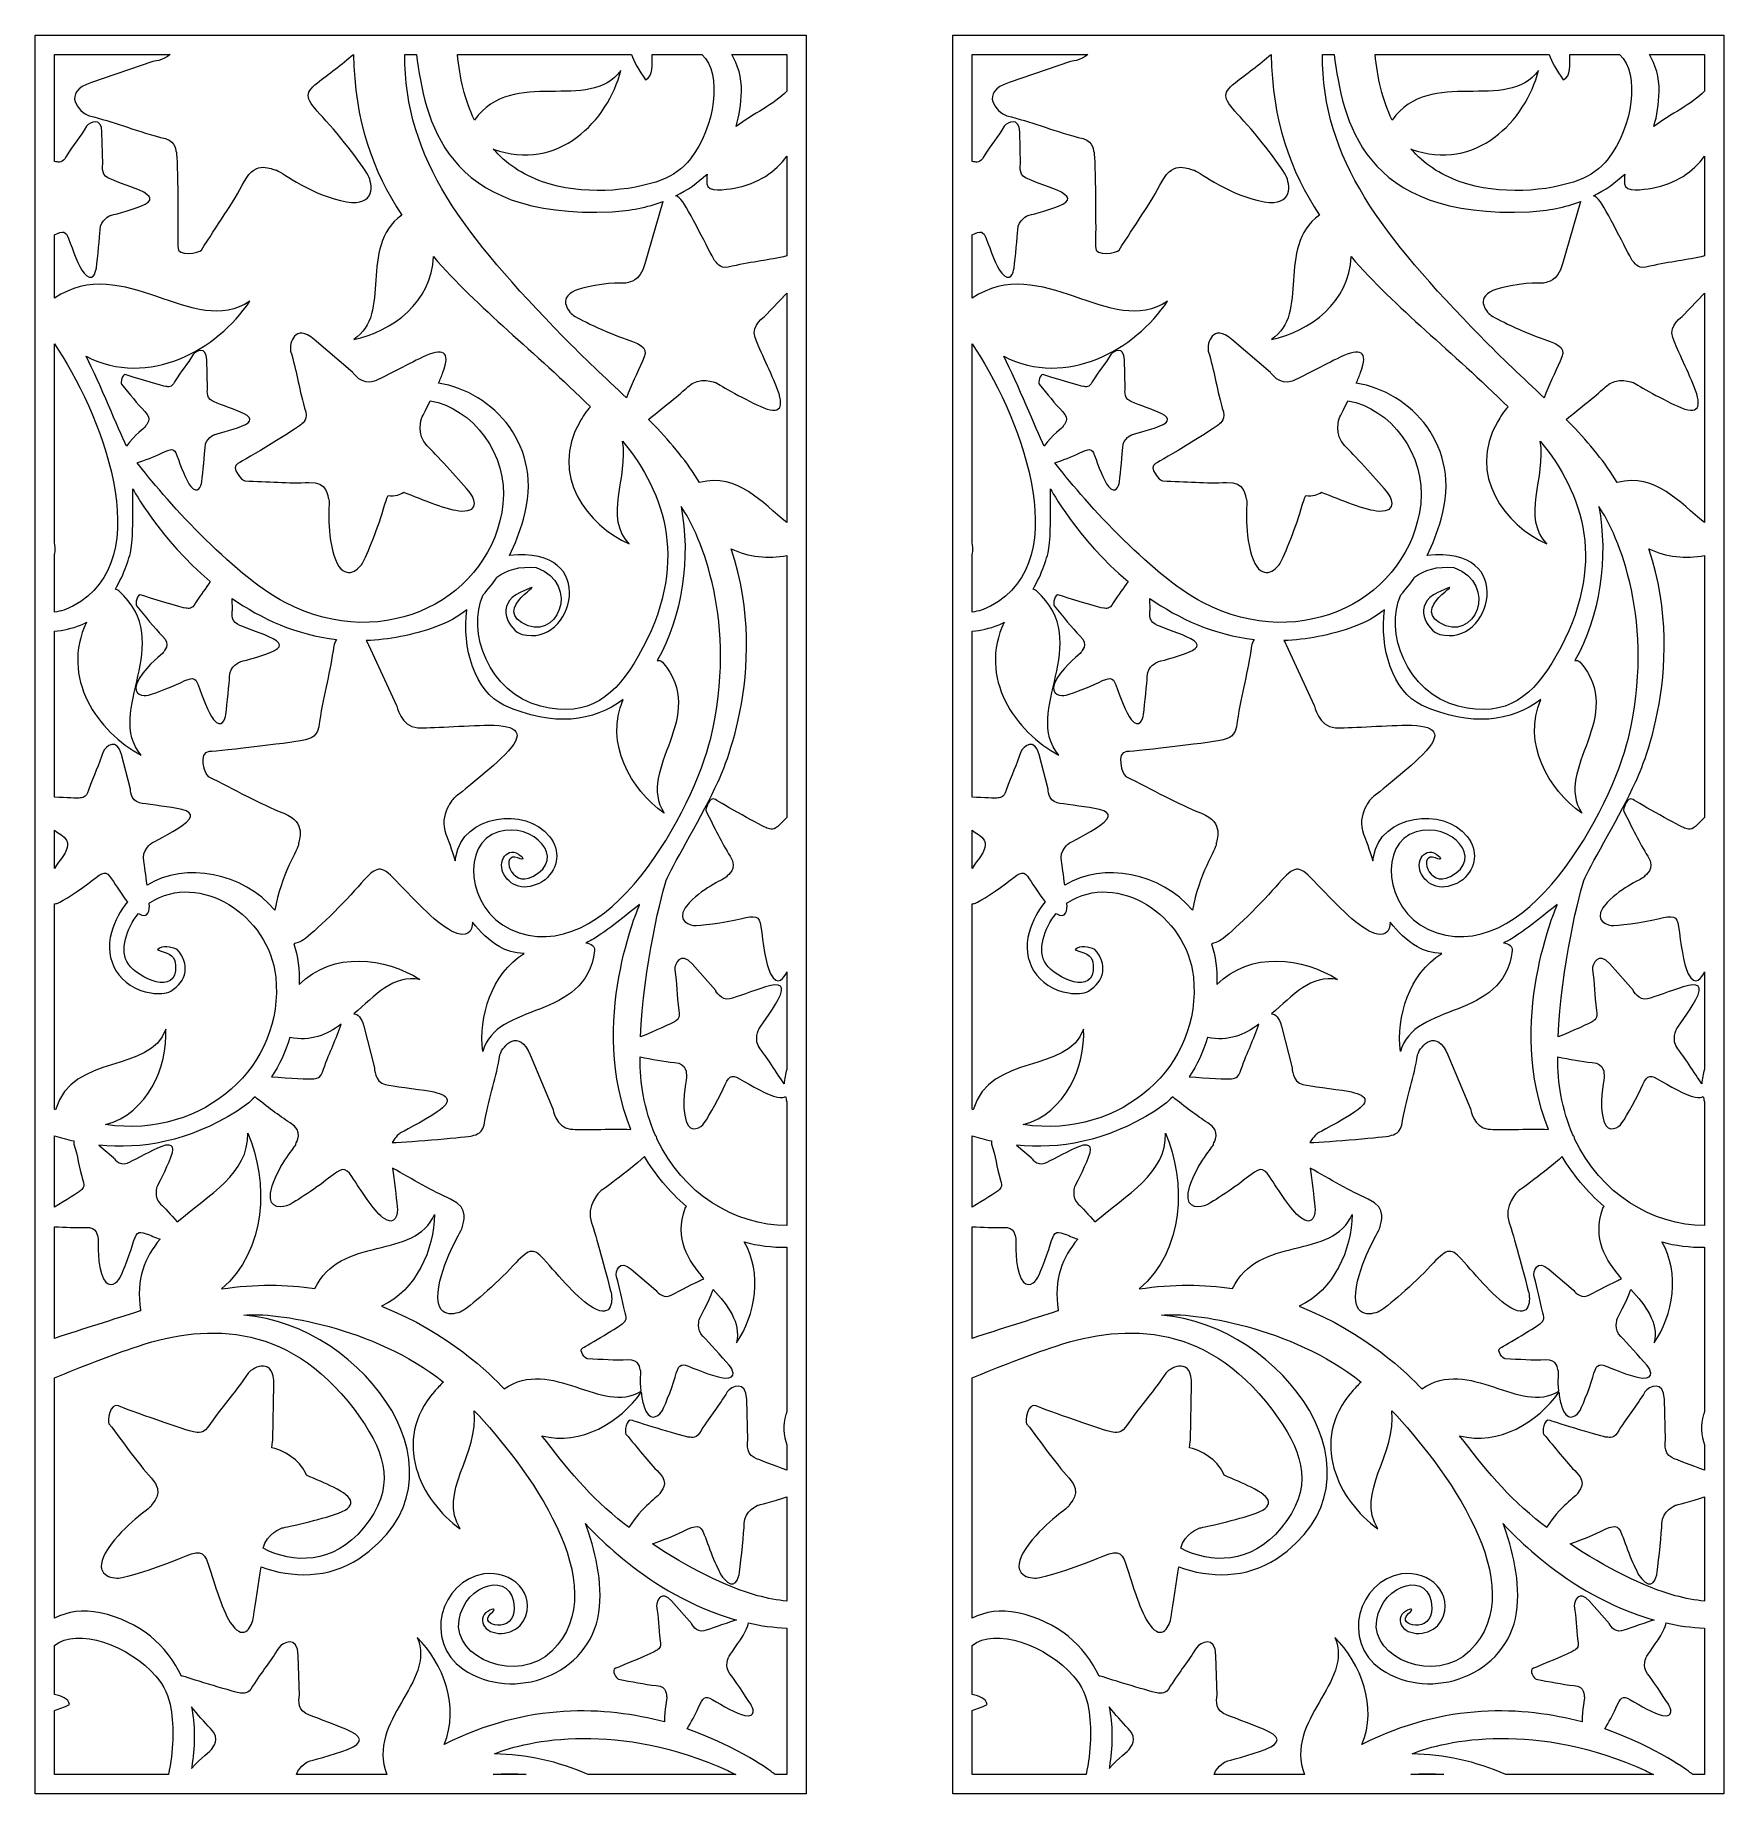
# Model space of a CAD drawing. Header units: centimetres. Extents: x -9.7 to 9.4, y -12.7 to 7.2.
import ezdxf

# ---------------------------------------------------------------- set-up
doc = ezdxf.new("R2010")
doc.units = ezdxf.units.CM
doc.header["$MEASUREMENT"] = 0
doc.layers.add('layer 1', color=7, linetype='Continuous')

msp = doc.modelspace()

# ---------------------------------------------------------------- linework, layer by layer
at = {"layer": 'layer 1', "color": 177, "lineweight": 9}
for points, knots in [([(-9.74037, -12.72991), (-9.74037, -12.72991), (-1.02039, -12.72991), (-1.02039, -12.72991), (-1.02039, -12.72991), (-1.02039, -12.72991), (-1.02039, 7.15165), (-1.02039, 7.15165), (-1.02039, 7.15165), (-1.02039, 7.15165), (-9.74037, 7.15165), (-9.74037, 7.15165), (-9.74037, 7.15165), (-9.74037, 7.15165), (-9.74037, -12.72991), (-9.74037, -12.72991)], [0, 0, 0, 0, 0.2, 0.2, 0.2, 0.2, 0.4, 0.4, 0.4, 0.4, 0.6, 0.6, 0.6, 0.6, 1, 1, 1, 1]), ([(-6.13836, 6.93365), (-6.13836, 6.93365), (-6.14139, 6.93365), (-6.14139, 6.93365), (-6.14139, 6.93365), (-6.27157, 6.82261), (-6.42396, 6.70901), (-6.54809, 6.61149), (-6.54809, 6.61149), (-6.70758, 6.48619), (-6.682, 6.42964), (-6.48776, 6.22318), (-6.48776, 6.22318), (-6.28551, 6.00821), (-5.99702, 5.62766), (-5.96533, 5.54842), (-5.96533, 5.54842), (-5.91814, 5.43045), (-5.90241, 5.18667), (-6.28774, 5.28103), (-6.28774, 5.28103), (-6.67308, 5.3754), (-6.97979, 5.62705), (-7.01911, 5.62705), (-7.01911, 5.62705), (-7.05842, 5.62705), (-7.24292, 5.75106), (-7.37299, 5.50122), (-7.37299, 5.50122), (-7.50305, 5.2514), (-7.68851, 4.99352), (-7.86056, 4.72269), (-7.86056, 4.72269), (-7.88163, 4.68951), (-8.1358, 4.63619), (-8.12793, 4.762), (-8.12793, 4.762), (-8.12006, 4.88784), (-8.12793, 5.7686), (-8.14365, 5.82365), (-8.14365, 5.82365), (-8.15939, 5.8787), (-8.15152, 5.9652), (-8.32454, 5.99666), (-8.32454, 5.99666), (-8.64629, 6.08316), (-8.84776, 6.17287), (-9.12995, 6.2398), (-9.12995, 6.2398), (-9.24526, 6.28326), (-9.44736, 6.50054), (-9.10306, 6.61791), (-9.10306, 6.61791), (-9.10306, 6.61791), (-8.41104, 6.85384), (-8.41104, 6.85384), (-8.41104, 6.85384), (-8.41104, 6.85384), (-8.29244, 6.86174), (-8.2122, 6.93365), (-8.2122, 6.93365), (-8.2122, 6.93365), (-9.52237, 6.93365), (-9.52237, 6.93365), (-9.52237, 6.93365), (-9.52237, 6.93365), (-9.52237, 5.72364), (-9.52237, 5.72364), (-9.52237, 5.72364), (-9.51059, 5.72077), (-9.50256, 5.71915), (-9.49941, 5.71907), (-9.49941, 5.71907), (-9.47117, 5.71839), (-9.43158, 5.70199), (-9.39136, 5.77886), (-9.39136, 5.77886), (-9.30337, 5.91771), (-9.23152, 5.99944), (-9.15858, 6.12254), (-9.15858, 6.12254), (-9.12117, 6.17047), (-8.98915, 6.23376), (-8.98442, 6.05436), (-8.98442, 6.05436), (-8.98442, 6.05436), (-8.9749, 5.69376), (-8.9749, 5.69376), (-8.9749, 5.69376), (-8.9749, 5.69376), (-9.00213, 5.58032), (-8.91785, 5.53779), (-8.91785, 5.53779), (-8.86254, 5.50989), (-8.68008, 5.4481), (-8.56181, 5.39793), (-8.56181, 5.39793), (-8.41657, 5.33634), (-8.39162, 5.27764), (-8.54631, 5.21779), (-8.54631, 5.21779), (-8.67433, 5.16826), (-8.88745, 5.11378), (-8.88745, 5.11378), (-8.88745, 5.11378), (-8.88745, 5.11378), (-9.00431, 5.06486), (-9.007, 4.95191), (-9.007, 4.95191), (-9.00894, 4.87072), (-9.03425, 4.64123), (-9.04832, 4.51856), (-9.04832, 4.51856), (-9.05448, 4.46497), (-9.09651, 4.35113), (-9.18698, 4.46022), (-9.18698, 4.46022), (-9.25127, 4.53771), (-9.31252, 4.72034), (-9.36259, 4.85183), (-9.36259, 4.85183), (-9.39495, 4.93687), (-9.42303, 4.94148), (-9.52237, 4.89564), (-9.52237, 4.89564), (-9.52237, 4.89564), (-9.52237, 4.17675), (-9.52237, 4.17675), (-9.52237, 4.17675), (-8.74271, 4.70539), (-7.94673, 3.70916), (-7.31217, 4.14493), (-7.31217, 4.14493), (-7.68161, 3.59276), (-8.45615, 3.15802), (-9.16432, 3.52243), (-9.16432, 3.52243), (-9.00054, 3.20222), (-8.8063, 2.71015), (-8.70849, 2.50607), (-8.70849, 2.50607), (-8.61831, 2.63384), (-8.49645, 2.71503), (-8.49174, 2.73014), (-8.49174, 2.73014), (-8.48656, 2.74675), (-8.40989, 2.80836), (-8.4983, 2.8962), (-8.4983, 2.8962), (-8.58671, 2.98405), (-8.67123, 3.09637), (-8.76298, 3.2047), (-8.76298, 3.2047), (-8.77423, 3.21798), (-8.76328, 3.33236), (-8.71117, 3.31248), (-8.71117, 3.31248), (-8.65904, 3.29259), (-8.28593, 3.17993), (-8.2606, 3.17932), (-8.2606, 3.17932), (-8.23527, 3.17872), (-8.19977, 3.16401), (-8.16369, 3.23295), (-8.16369, 3.23295), (-8.08478, 3.35749), (-8.02035, 3.43079), (-7.95492, 3.54119), (-7.95492, 3.54119), (-7.92138, 3.58417), (-7.80297, 3.64093), (-7.79872, 3.48003), (-7.79872, 3.48003), (-7.79872, 3.48003), (-7.79019, 3.15662), (-7.79019, 3.15662), (-7.79019, 3.15662), (-7.79019, 3.15662), (-7.81462, 3.05488), (-7.73903, 3.01673), (-7.73903, 3.01673), (-7.68942, 2.99171), (-7.52578, 2.93629), (-7.4197, 2.8913), (-7.4197, 2.8913), (-7.28943, 2.83606), (-7.26707, 2.78341), (-7.4058, 2.72973), (-7.4058, 2.72973), (-7.52063, 2.68531), (-7.71176, 2.63645), (-7.71176, 2.63645), (-7.71176, 2.63645), (-7.71176, 2.63645), (-7.81657, 2.59258), (-7.81898, 2.49127), (-7.81898, 2.49127), (-7.82072, 2.41846), (-7.84341, 2.21264), (-7.85604, 2.10261), (-7.85604, 2.10261), (-7.86156, 2.05456), (-7.89926, 1.95246), (-7.98041, 2.0503), (-7.98041, 2.0503), (-8.03805, 2.1198), (-8.093, 2.2836), (-8.13789, 2.40153), (-8.13789, 2.40153), (-8.16982, 2.48541), (-8.19708, 2.48204), (-8.30987, 2.42717), (-8.30987, 2.42717), (-8.38969, 2.38834), (-8.50703, 2.34279), (-8.58586, 2.31664), (-8.58586, 2.31664), (-8.30427, 1.94656), (-7.51962, 1.05457), (-6.91135, 0.73711), (-6.91135, 0.73711), (-5.78166, 0.14752), (-4.56801, 0.79326), (-4.44921, 1.85412), (-4.44921, 1.85412), (-4.38698, 2.40979), (-4.7916, 2.93719), (-5.27167, 3.01742), (-5.27167, 3.01742), (-5.32516, 2.9076), (-5.36955, 2.82307), (-5.36955, 2.82307), (-5.36955, 2.82307), (-5.36955, 2.82307), (-5.43626, 2.63281), (-5.30562, 2.50923), (-5.30562, 2.50923), (-5.21171, 2.4204), (-4.96741, 2.14589), (-4.83741, 1.99851), (-4.83741, 1.99851), (-4.78063, 1.93412), (-4.69087, 1.76311), (-4.91625, 1.77242), (-4.91625, 1.77242), (-5.07636, 1.77903), (-5.35754, 1.90128), (-5.56631, 1.98226), (-5.56631, 1.98226), (-5.56631, 1.98226), (-5.57086, 1.984), (-5.57086, 1.984), (-5.57086, 1.984), (-5.59276, 1.97191), (-5.61692, 1.96155), (-5.64325, 1.95318), (-5.64325, 1.95318), (-5.67511, 1.94306), (-5.71018, 1.94186), (-5.74716, 1.94691), (-5.74716, 1.94691), (-5.76641, 1.9114), (-5.78352, 1.85879), (-5.80451, 1.78606), (-5.80451, 1.78606), (-5.86878, 1.56338), (-6.0104, 1.21615), (-6.05125, 1.16302), (-6.05125, 1.16302), (-6.11205, 1.08392), (-6.27046, 0.97571), (-6.36095, 1.27381), (-6.36095, 1.27381), (-6.45144, 1.57191), (-6.4042, 1.87984), (-6.41994, 1.90641), (-6.41994, 1.90641), (-6.43567, 1.93297), (-6.42575, 2.10725), (-6.64659, 2.09512), (-6.64659, 2.09512), (-6.86745, 2.08299), (-7.1159, 2.10505), (-7.36774, 2.11288), (-7.36774, 2.11288), (-7.39859, 2.11383), (-7.53636, 2.2642), (-7.44821, 2.30925), (-7.44821, 2.30925), (-7.36005, 2.3543), (-6.76816, 2.71219), (-6.73727, 2.74484), (-6.73727, 2.74484), (-6.70637, 2.77751), (-6.64478, 2.80682), (-6.69279, 2.93629), (-6.69279, 2.93629), (-6.76314, 3.18831), (-6.78318, 3.36033), (-6.85093, 3.57775), (-6.85093, 3.57775), (-6.86771, 3.67306), (-6.80182, 3.89656), (-6.58471, 3.71095), (-6.58471, 3.71095), (-6.58471, 3.71095), (-6.14831, 3.33786), (-6.14831, 3.33786), (-6.14831, 3.33786), (-6.14831, 3.33786), (-6.04325, 3.18477), (-5.90315, 3.23907), (-5.90315, 3.23907), (-5.81121, 3.2747), (-5.54371, 3.42451), (-5.35835, 3.51086), (-5.35835, 3.51086), (-5.13073, 3.6169), (-5.03476, 3.58382), (-5.12889, 3.33717), (-5.12889, 3.33717), (-5.14311, 3.29992), (-5.16016, 3.25915), (-5.17853, 3.21736), (-5.17853, 3.21736), (-4.56296, 3.12252), (-3.97818, 2.50673), (-4.21692, 1.68152), (-4.21692, 1.68152), (-4.25881, 1.53675), (-4.31188, 1.39775), (-4.3759, 1.26809), (-4.3759, 1.26809), (-3.3398, 1.38803), (-3.65276, 0.22038), (-4.2324, 0.37781), (-4.2324, 0.37781), (-4.38041, 0.418), (-4.54792, 0.7209), (-4.25534, 0.85096), (-4.25534, 0.85096), (-3.83009, 1.03999), (-4.56484, 0.71392), (-4.23876, 0.51061), (-4.23876, 0.51061), (-3.84066, 0.26237), (-3.5543, 0.94473), (-4.07299, 1.13498), (-4.07299, 1.13498), (-4.26357, 1.15), (-4.41054, 1.10599), (-4.51716, 1.02427), (-4.51716, 1.02427), (-4.5652, 0.95339), (-4.6173, 0.88693), (-4.67344, 0.8257), (-4.67344, 0.8257), (-4.86429, 0.4109), (-4.60795, -0.28683), (-4.02566, -0.43347), (-4.02566, -0.43347), (-3.46562, -0.57451), (-3.16951, -0.30775), (-2.91876, 0.1314), (-2.91876, 0.1314), (-2.32681, 1.16812), (-2.61104, 1.97206), (-3.09653, 2.56268), (-3.09653, 2.56268), (-3.028, 2.15366), (-3.30968, 1.69168), (-3.02125, 1.39981), (-3.02125, 1.39981), (-3.49417, 1.60646), (-3.92869, 2.18083), (-3.57825, 2.78307), (-3.57825, 2.78307), (-3.55021, 2.83126), (-3.50703, 2.90549), (-3.46082, 2.95045), (-3.46082, 2.95045), (-4.08433, 3.56669), (-4.73361, 4.06842), (-5.2367, 4.64806), (-5.2367, 4.64806), (-5.2466, 4.14213), (-5.70636, 3.79617), (-6.13614, 3.71194), (-6.13614, 3.71194), (-5.69504, 3.99647), (-6.09522, 4.74986), (-5.59486, 5.11726), (-5.59486, 5.11726), (-5.92085, 5.61335), (-6.12974, 6.18786), (-6.13836, 6.93365)], [0, 0, 0, 0, 0.01, 0.01, 0.01, 0.01, 0.02, 0.02, 0.02, 0.02, 0.03, 0.03, 0.03, 0.03, 0.04, 0.04, 0.04, 0.04, 0.05, 0.05, 0.05, 0.05, 0.06, 0.06, 0.06, 0.06, 0.07, 0.07, 0.07, 0.07, 0.08, 0.08, 0.08, 0.08, 0.09, 0.09, 0.09, 0.09, 0.1, 0.1, 0.1, 0.1, 0.11, 0.11, 0.11, 0.11, 0.12, 0.12, 0.12, 0.12, 0.13, 0.13, 0.13, 0.13, 0.14, 0.14, 0.14, 0.14, 0.15, 0.15, 0.15, 0.15, 0.16, 0.16, 0.16, 0.16, 0.17, 0.17, 0.17, 0.17, 0.18, 0.18, 0.18, 0.18, 0.19, 0.19, 0.19, 0.19, 0.2, 0.2, 0.2, 0.2, 0.21, 0.21, 0.21, 0.21, 0.22, 0.22, 0.22, 0.22, 0.23, 0.23, 0.23, 0.23, 0.24, 0.24, 0.24, 0.24, 0.25, 0.25, 0.25, 0.25, 0.26, 0.26, 0.26, 0.26, 0.27, 0.27, 0.27, 0.27, 0.28, 0.28, 0.28, 0.28, 0.29, 0.29, 0.29, 0.29, 0.3, 0.3, 0.3, 0.3, 0.31, 0.31, 0.31, 0.31, 0.32, 0.32, 0.32, 0.32, 0.33, 0.33, 0.33, 0.33, 0.34, 0.34, 0.34, 0.34, 0.35, 0.35, 0.35, 0.35, 0.36, 0.36, 0.36, 0.36, 0.37, 0.37, 0.37, 0.37, 0.38, 0.38, 0.38, 0.38, 0.39, 0.39, 0.39, 0.39, 0.4, 0.4, 0.4, 0.4, 0.41, 0.41, 0.41, 0.41, 0.42, 0.42, 0.42, 0.42, 0.43, 0.43, 0.43, 0.43, 0.44, 0.44, 0.44, 0.44, 0.45, 0.45, 0.45, 0.45, 0.46, 0.46, 0.46, 0.46, 0.47, 0.47, 0.47, 0.47, 0.48, 0.48, 0.48, 0.48, 0.49, 0.49, 0.49, 0.49, 0.5, 0.5, 0.5, 0.5, 0.51, 0.51, 0.51, 0.51, 0.52, 0.52, 0.52, 0.52, 0.53, 0.53, 0.53, 0.53, 0.54, 0.54, 0.54, 0.54, 0.55, 0.55, 0.55, 0.55, 0.56, 0.56, 0.56, 0.56, 0.57, 0.57, 0.57, 0.57, 0.58, 0.58, 0.58, 0.58, 0.59, 0.59, 0.59, 0.59, 0.6, 0.6, 0.6, 0.6, 0.61, 0.61, 0.61, 0.61, 0.62, 0.62, 0.62, 0.62, 0.63, 0.63, 0.63, 0.63, 0.64, 0.64, 0.64, 0.64, 0.65, 0.65, 0.65, 0.65, 0.66, 0.66, 0.66, 0.66, 0.67, 0.67, 0.67, 0.67, 0.68, 0.68, 0.68, 0.68, 0.69, 0.69, 0.69, 0.69, 0.7, 0.7, 0.7, 0.7, 0.71, 0.71, 0.71, 0.71, 0.72, 0.72, 0.72, 0.72, 0.73, 0.73, 0.73, 0.73, 0.74, 0.74, 0.74, 0.74, 0.75, 0.75, 0.75, 0.75, 0.76, 0.76, 0.76, 0.76, 0.77, 0.77, 0.77, 0.77, 0.78, 0.78, 0.78, 0.78, 0.79, 0.79, 0.79, 0.79, 0.8, 0.8, 0.8, 0.8, 0.81, 0.81, 0.81, 0.81, 0.82, 0.82, 0.82, 0.82, 0.83, 0.83, 0.83, 0.83, 0.84, 0.84, 0.84, 0.84, 0.85, 0.85, 0.85, 0.85, 0.86, 0.86, 0.86, 0.86, 0.87, 0.87, 0.87, 0.87, 0.88, 0.88, 0.88, 0.88, 0.89, 0.89, 0.89, 0.89, 0.9, 0.9, 0.9, 0.9, 0.91, 0.91, 0.91, 0.91, 0.92, 0.92, 0.92, 0.92, 0.93, 0.93, 0.93, 0.93, 0.94, 0.94, 0.94, 0.94, 0.95, 0.95, 0.95, 0.95, 0.96, 0.96, 0.96, 0.96, 0.97, 0.97, 0.97, 0.97, 0.98, 0.98, 0.98, 0.98, 1, 1, 1, 1]), ([(-5.42796, 6.93365), (-5.42796, 6.93365), (-5.55976, 6.93365), (-5.55976, 6.93365), (-5.55976, 6.93365), (-5.56756, 5.74559), (-4.87594, 4.87911), (-3.77062, 3.74524), (-3.77062, 3.74524), (-3.53721, 3.50581), (-3.29217, 3.28004), (-3.05352, 3.05158), (-3.05352, 3.05158), (-3.0017, 3.18724), (-2.92803, 3.3394), (-2.87143, 3.46505), (-2.87143, 3.46505), (-2.80601, 3.61027), (-2.84437, 3.64032), (-3.05467, 3.71334), (-3.05467, 3.71334), (-3.27362, 3.78937), (-3.61282, 3.94927), (-3.6637, 3.99289), (-3.6637, 3.99289), (-3.73945, 4.05782), (-3.83907, 4.22177), (-3.53658, 4.29626), (-3.53658, 4.29626), (-3.23409, 4.37076), (-3.07161, 4.3371), (-3.04425, 4.35141), (-3.04425, 4.35141), (-3.01689, 4.36571), (-2.90499, 4.35517), (-2.84374, 4.5677), (-2.84374, 4.5677), (-2.84374, 4.5677), (-2.64511, 5.25696), (-2.64511, 5.25696), (-2.64511, 5.25696), (-2.64368, 5.26192), (-2.64142, 5.26725), (-2.63843, 5.27272), (-2.63843, 5.27272), (-2.81653, 5.20512), (-3.01146, 5.16584), (-3.21362, 5.15592), (-3.21362, 5.15592), (-5.13183, 5.06181), (-5.32912, 6.20793), (-5.42796, 6.93365)], [0, 0, 0, 0, 0.07142857, 0.07142857, 0.07142857, 0.07142857, 0.14285714, 0.14285714, 0.14285714, 0.14285714, 0.21428571, 0.21428571, 0.21428571, 0.21428571, 0.28571429, 0.28571429, 0.28571429, 0.28571429, 0.35714286, 0.35714286, 0.35714286, 0.35714286, 0.42857143, 0.42857143, 0.42857143, 0.42857143, 0.5, 0.5, 0.5, 0.5, 0.57142857, 0.57142857, 0.57142857, 0.57142857, 0.64285714, 0.64285714, 0.64285714, 0.64285714, 0.71428571, 0.71428571, 0.71428571, 0.71428571, 0.78571429, 0.78571429, 0.78571429, 0.78571429, 0.85714286, 0.85714286, 0.85714286, 0.85714286, 1, 1, 1, 1]), ([(-2.20026, 6.93365), (-2.20026, 6.93365), (-2.76136, 6.93365), (-2.76136, 6.93365), (-2.76136, 6.93365), (-2.76376, 6.82031), (-2.74436, 6.68662), (-2.8376, 6.64777), (-2.8376, 6.64777), (-2.91524, 6.75532), (-2.96641, 6.85035), (-2.99625, 6.93365), (-2.99625, 6.93365), (-2.99625, 6.93365), (-4.96421, 6.93365), (-4.96421, 6.93365), (-4.96421, 6.93365), (-4.93857, 6.67093), (-4.87983, 6.41643), (-4.77293, 6.19254), (-4.77293, 6.19254), (-4.33268, 6.80084), (-3.47528, 6.2611), (-3.11564, 6.75269), (-3.11564, 6.75269), (-3.26183, 6.18541), (-3.82356, 5.59513), (-4.55882, 5.86445), (-4.55882, 5.86445), (-4.41834, 5.70448), (-4.23603, 5.57619), (-4.0018, 5.4944), (-4.0018, 5.4944), (-3.55894, 5.33977), (-3.00862, 5.3811), (-2.65342, 5.51588), (-2.65342, 5.51588), (-2.52872, 5.56319), (-2.41735, 5.64017), (-2.32928, 5.75392), (-2.32928, 5.75392), (-2.05278, 6.1111), (-1.96171, 6.71463), (-2.20026, 6.93365)], [0, 0, 0, 0, 0.08333333, 0.08333333, 0.08333333, 0.08333333, 0.16666667, 0.16666667, 0.16666667, 0.16666667, 0.25, 0.25, 0.25, 0.25, 0.33333333, 0.33333333, 0.33333333, 0.33333333, 0.41666667, 0.41666667, 0.41666667, 0.41666667, 0.5, 0.5, 0.5, 0.5, 0.58333333, 0.58333333, 0.58333333, 0.58333333, 0.66666667, 0.66666667, 0.66666667, 0.66666667, 0.75, 0.75, 0.75, 0.75, 0.83333333, 0.83333333, 0.83333333, 0.83333333, 1, 1, 1, 1]), ([(-1.23838, 6.51975), (-1.23838, 6.51975), (-1.23838, 6.93365), (-1.23838, 6.93365), (-1.23838, 6.93365), (-1.23838, 6.93365), (-1.86173, 6.93365), (-1.86173, 6.93365), (-1.86173, 6.93365), (-1.79161, 6.81553), (-1.74956, 6.67562), (-1.75234, 6.51503), (-1.75234, 6.51503), (-1.7548, 6.37295), (-1.77552, 6.24153), (-1.81194, 6.12096), (-1.81194, 6.12096), (-1.619, 6.26444), (-1.38562, 6.36651), (-1.23838, 6.51975)], [0, 0, 0, 0, 0.16666667, 0.16666667, 0.16666667, 0.16666667, 0.33333333, 0.33333333, 0.33333333, 0.33333333, 0.5, 0.5, 0.5, 0.5, 0.66666667, 0.66666667, 0.66666667, 0.66666667, 1, 1, 1, 1]), ([(-1.23838, 4.65583), (-1.23838, 4.65583), (-1.23838, 5.785), (-1.23838, 5.785), (-1.23838, 5.785), (-1.36586, 5.60718), (-1.55981, 5.47192), (-1.83281, 5.42363), (-1.83281, 5.42363), (-1.93589, 5.40541), (-2.13775, 5.36973), (-2.14262, 5.4728), (-2.14262, 5.4728), (-2.14442, 5.51108), (-2.14381, 5.54742), (-2.14102, 5.582), (-2.14102, 5.582), (-2.24403, 5.48267), (-2.36369, 5.40015), (-2.4954, 5.33498), (-2.4954, 5.33498), (-2.46947, 5.32591), (-2.44263, 5.3055), (-2.41702, 5.26872), (-2.41702, 5.26872), (-2.31967, 5.12889), (-2.07858, 4.62633), (-2.04759, 4.59374), (-2.04759, 4.59374), (-2.01662, 4.56116), (-1.99063, 4.49809), (-1.85879, 4.53914), (-1.85879, 4.53914), (-1.61451, 4.59351), (-1.44576, 4.60579), (-1.23838, 4.65583)], [0, 0, 0, 0, 0.1, 0.1, 0.1, 0.1, 0.2, 0.2, 0.2, 0.2, 0.3, 0.3, 0.3, 0.3, 0.4, 0.4, 0.4, 0.4, 0.5, 0.5, 0.5, 0.5, 0.6, 0.6, 0.6, 0.6, 0.7, 0.7, 0.7, 0.7, 0.8, 0.8, 0.8, 0.8, 1, 1, 1, 1]), ([(-1.23838, 1.64222), (-1.23838, 1.64222), (-1.23838, 4.23509), (-1.23838, 4.23509), (-1.23838, 4.23509), (-1.23838, 4.23509), (-1.48678, 3.97406), (-1.48678, 3.97406), (-1.48678, 3.97406), (-1.48678, 3.97406), (-1.64523, 3.8773), (-1.59847, 3.7345), (-1.59847, 3.7345), (-1.56779, 3.6408), (-1.43242, 3.3657), (-1.35607, 3.17601), (-1.35607, 3.17601), (-1.26229, 2.94307), (-1.30044, 2.849), (-1.54171, 2.95612), (-1.54171, 2.95612), (-1.74141, 3.04478), (-2.04228, 3.2238), (-2.04228, 3.2238), (-2.04228, 3.2238), (-2.04228, 3.2238), (-2.22873, 3.30055), (-2.35908, 3.17667), (-2.35908, 3.17667), (-2.4366, 3.10301), (-2.6465, 2.93335), (-2.80394, 2.80788), (-2.80394, 2.80788), (-2.78321, 2.78711), (-2.76257, 2.76625), (-2.74206, 2.74533), (-2.74206, 2.74533), (-2.53319, 2.53227), (-2.36326, 2.31469), (-2.22541, 2.09648), (-2.22541, 2.09648), (-1.786, 2.20124), (-1.51947, 1.86398), (-1.23838, 1.64222)], [0, 0, 0, 0, 0.08333333, 0.08333333, 0.08333333, 0.08333333, 0.16666667, 0.16666667, 0.16666667, 0.16666667, 0.25, 0.25, 0.25, 0.25, 0.33333333, 0.33333333, 0.33333333, 0.33333333, 0.41666667, 0.41666667, 0.41666667, 0.41666667, 0.5, 0.5, 0.5, 0.5, 0.58333333, 0.58333333, 0.58333333, 0.58333333, 0.66666667, 0.66666667, 0.66666667, 0.66666667, 0.75, 0.75, 0.75, 0.75, 0.83333333, 0.83333333, 0.83333333, 0.83333333, 1, 1, 1, 1]), ([(-9.52237, 3.66394), (-9.52237, 3.66394), (-9.52237, 1.40986), (-9.52237, 1.40986), (-9.52237, 1.40986), (-9.51845, 1.39084), (-9.51562, 1.37107), (-9.51396, 1.35053), (-9.51396, 1.35053), (-9.51251, 1.33257), (-9.51551, 1.30563), (-9.52237, 1.27546), (-9.52237, 1.27546), (-9.52237, 1.27546), (-9.52237, 0.62799), (-9.52237, 0.62799), (-9.52237, 0.62799), (-9.45148, 0.63897), (-9.38113, 0.66117), (-9.31403, 0.69638), (-9.31403, 0.69638), (-8.31508, 1.22063), (-9.01942, 2.92953), (-9.52237, 3.66394)], [0, 0, 0, 0, 0.14285714, 0.14285714, 0.14285714, 0.14285714, 0.28571429, 0.28571429, 0.28571429, 0.28571429, 0.42857143, 0.42857143, 0.42857143, 0.42857143, 0.57142857, 0.57142857, 0.57142857, 0.57142857, 0.71428571, 0.71428571, 0.71428571, 0.71428571, 1, 1, 1, 1]), ([(-9.52237, 0.41254), (-9.52237, 0.41254), (-9.52237, -1.46138), (-9.52237, -1.46138), (-9.52237, -1.46138), (-9.38757, -1.47018), (-9.25674, -1.47701), (-9.24115, -1.47383), (-9.24115, -1.47383), (-9.21019, -1.46752), (-9.16294, -1.47553), (-9.13827, -1.38168), (-9.13827, -1.38168), (-9.07698, -1.20833), (-9.01905, -1.1013), (-8.97022, -0.94888), (-8.97022, -0.94888), (-8.94141, -0.8873), (-8.81326, -0.78535), (-8.76334, -0.97977), (-8.76334, -0.97977), (-8.76334, -0.97977), (-8.66299, -1.37056), (-8.66299, -1.37056), (-8.66299, -1.37056), (-8.66299, -1.37056), (-8.66436, -1.50103), (-8.56186, -1.52637), (-8.56186, -1.52637), (-8.49459, -1.54299), (-8.28025, -1.56483), (-8.13878, -1.59001), (-8.13878, -1.59001), (-7.96505, -1.62093), (-7.92321, -1.67871), (-8.07694, -1.78255), (-8.07694, -1.78255), (-8.20416, -1.86849), (-8.42292, -1.98106), (-8.42292, -1.98106), (-8.42292, -1.98106), (-8.42292, -1.98106), (-8.53813, -2.06356), (-8.51287, -2.18739), (-8.51287, -2.18739), (-8.50233, -2.23907), (-8.48789, -2.34721), (-8.47466, -2.45572), (-8.47466, -2.45572), (-8.03791, -2.19336), (-7.39327, -2.31441), (-7.02931, -2.74023), (-7.02931, -2.74023), (-6.96525, -2.35299), (-6.75668, -2.03287), (-6.76087, -1.99389), (-6.76087, -1.99389), (-6.76522, -1.95342), (-6.658, -1.74976), (-6.92959, -1.64354), (-6.92959, -1.64354), (-7.20116, -1.53733), (-7.48718, -1.37495), (-7.78501, -1.22785), (-7.78501, -1.22785), (-7.82151, -1.20983), (-7.90455, -0.9541), (-7.77415, -0.94826), (-7.77415, -0.94826), (-7.64375, -0.94242), (-6.73795, -0.83678), (-6.68303, -0.81449), (-6.68303, -0.81449), (-6.6281, -0.79221), (-6.53818, -0.79072), (-6.52496, -0.60914), (-6.52496, -0.60914), (-6.47154, -0.26834), (-6.40151, -0.051), (-6.36387, 0.2469), (-6.36387, 0.2469), (-6.3581, 0.26918), (-6.34678, 0.29501), (-6.33124, 0.32036), (-6.33124, 0.32036), (-6.78911, 0.37145), (-7.18512, 0.55553), (-7.5135, 0.78491), (-7.5135, 0.78491), (-7.5135, 0.78491), (-7.50988, 0.64758), (-7.50988, 0.64758), (-7.50988, 0.64758), (-7.50988, 0.64758), (-7.53711, 0.53415), (-7.45282, 0.49162), (-7.45282, 0.49162), (-7.39751, 0.4637), (-7.21506, 0.40191), (-7.09679, 0.35175), (-7.09679, 0.35175), (-6.95155, 0.29016), (-6.92661, 0.23146), (-7.0813, 0.17161), (-7.0813, 0.17161), (-7.20932, 0.12208), (-7.42243, 0.0676), (-7.42243, 0.0676), (-7.42243, 0.0676), (-7.42243, 0.0676), (-7.53929, 0.01869), (-7.54198, -0.09427), (-7.54198, -0.09427), (-7.54393, -0.17546), (-7.56922, -0.40496), (-7.5833, -0.52763), (-7.5833, -0.52763), (-7.58946, -0.58121), (-7.6315, -0.69505), (-7.72197, -0.58596), (-7.72197, -0.58596), (-7.78625, -0.50847), (-7.84751, -0.32584), (-7.89757, -0.19434), (-7.89757, -0.19434), (-7.93316, -0.10081), (-7.96356, -0.10456), (-8.08932, -0.16574), (-8.08932, -0.16574), (-8.22027, -0.22945), (-8.44188, -0.30946), (-8.48387, -0.31275), (-8.48387, -0.31275), (-8.54636, -0.31766), (-8.6635, -0.28927), (-8.56246, -0.12162), (-8.56246, -0.12162), (-8.46144, 0.04602), (-8.29787, 0.15354), (-8.29209, 0.17206), (-8.29209, 0.17206), (-8.28632, 0.19058), (-8.20083, 0.25928), (-8.29941, 0.35722), (-8.29941, 0.35722), (-8.39799, 0.45517), (-8.49222, 0.58039), (-8.59453, 0.70118), (-8.59453, 0.70118), (-8.60707, 0.71599), (-8.59486, 0.84353), (-8.53676, 0.82135), (-8.53676, 0.82135), (-8.47864, 0.79918), (-8.06262, 0.67357), (-8.03438, 0.67289), (-8.03438, 0.67289), (-8.00615, 0.67222), (-7.96655, 0.65581), (-7.92633, 0.73269), (-7.92633, 0.73269), (-7.86468, 0.82998), (-7.81093, 0.89926), (-7.7592, 0.97434), (-7.7592, 0.97434), (-8.32972, 1.45681), (-8.63677, 2.02379), (-8.63677, 2.02379), (-8.63677, 2.02379), (-8.63982, 1.83051), (-8.62822, 1.55747), (-8.64961, 1.37831), (-8.64961, 1.37831), (-8.6651, 1.24856), (-8.73427, 1.05995), (-8.8333, 0.88764), (-8.8333, 0.88764), (-8.81992, 0.88643), (-8.80713, 0.88099), (-8.79515, 0.87034), (-8.79515, 0.87034), (-8.13091, 0.27971), (-8.96417, -0.49352), (-8.54092, -0.98835), (-8.54092, -0.98835), (-9.03325, -0.72964), (-9.4609, -0.10777), (-9.15906, 0.51468), (-9.15906, 0.51468), (-9.18153, 0.50108), (-9.20424, 0.48981), (-9.22706, 0.48135), (-9.22706, 0.48135), (-9.32251, 0.44596), (-9.42203, 0.42248), (-9.52237, 0.41254)], [0, 0, 0, 0, 0.02, 0.02, 0.02, 0.02, 0.04, 0.04, 0.04, 0.04, 0.06, 0.06, 0.06, 0.06, 0.08, 0.08, 0.08, 0.08, 0.1, 0.1, 0.1, 0.1, 0.12, 0.12, 0.12, 0.12, 0.14, 0.14, 0.14, 0.14, 0.16, 0.16, 0.16, 0.16, 0.18, 0.18, 0.18, 0.18, 0.2, 0.2, 0.2, 0.2, 0.22, 0.22, 0.22, 0.22, 0.24, 0.24, 0.24, 0.24, 0.26, 0.26, 0.26, 0.26, 0.28, 0.28, 0.28, 0.28, 0.3, 0.3, 0.3, 0.3, 0.32, 0.32, 0.32, 0.32, 0.34, 0.34, 0.34, 0.34, 0.36, 0.36, 0.36, 0.36, 0.38, 0.38, 0.38, 0.38, 0.4, 0.4, 0.4, 0.4, 0.42, 0.42, 0.42, 0.42, 0.44, 0.44, 0.44, 0.44, 0.46, 0.46, 0.46, 0.46, 0.48, 0.48, 0.48, 0.48, 0.5, 0.5, 0.5, 0.5, 0.52, 0.52, 0.52, 0.52, 0.54, 0.54, 0.54, 0.54, 0.56, 0.56, 0.56, 0.56, 0.58, 0.58, 0.58, 0.58, 0.6, 0.6, 0.6, 0.6, 0.62, 0.62, 0.62, 0.62, 0.64, 0.64, 0.64, 0.64, 0.66, 0.66, 0.66, 0.66, 0.68, 0.68, 0.68, 0.68, 0.7, 0.7, 0.7, 0.7, 0.72, 0.72, 0.72, 0.72, 0.74, 0.74, 0.74, 0.74, 0.76, 0.76, 0.76, 0.76, 0.78, 0.78, 0.78, 0.78, 0.8, 0.8, 0.8, 0.8, 0.82, 0.82, 0.82, 0.82, 0.84, 0.84, 0.84, 0.84, 0.86, 0.86, 0.86, 0.86, 0.88, 0.88, 0.88, 0.88, 0.9, 0.9, 0.9, 0.9, 0.92, 0.92, 0.92, 0.92, 0.94, 0.94, 0.94, 0.94, 0.96, 0.96, 0.96, 0.96, 1, 1, 1, 1]), ([(-3.09142, -0.35943), (-3.30065, -0.85018), (-3.00506, -1.37913), (-2.62713, -1.64231), (-2.62713, -1.64231), (-2.95304, -1.14822), (-2.11421, -0.54484), (-2.64667, 0.06285), (-2.64667, 0.06285), (-2.6632, 0.08173), (-2.68377, 0.08691), (-2.70637, 0.08284), (-2.70637, 0.08284), (-2.4182, 0.57406), (-2.32466, 1.25369), (-2.43561, 1.8247), (-2.43561, 1.8247), (-2.21084, 1.50488), (-1.78796, 0.5012), (-2.09987, -0.79653), (-2.09987, -0.79653), (-2.28548, -1.56882), (-3.26513, -3.45872), (-4.36809, -2.95524), (-4.36809, -2.95524), (-4.85695, -2.73208), (-4.92777, -1.97884), (-4.50168, -1.85465), (-4.50168, -1.85465), (-4.10177, -1.73809), (-3.71704, -2.16078), (-4.11285, -2.35867), (-4.11285, -2.35867), (-4.37052, -2.49912), (-4.47846, -2.06869), (-4.2825, -2.14918), (-4.2825, -2.14918), (-4.19505, -2.1851), (-4.21452, -2.14488), (-4.27347, -2.10788), (-4.27347, -2.10788), (-4.34101, -2.05408), (-4.418, -2.09831), (-4.44381, -2.14698), (-4.44381, -2.14698), (-4.519, -2.28872), (-4.38752, -2.47653), (-4.20726, -2.47846), (-4.20726, -2.47846), (-4.12344, -2.47936), (-4.01051, -2.43031), (-3.9735, -2.39651), (-3.9735, -2.39651), (-3.81985, -2.25623), (-3.79684, -2.06892), (-3.92392, -1.90643), (-3.92392, -1.90643), (-4.19058, -1.56549), (-4.90499, -1.65922), (-4.98323, -2.13575), (-4.98323, -2.13575), (-4.98572, -2.1509), (-4.98782, -2.16593), (-4.98958, -2.18092), (-4.98958, -2.18092), (-5.03085, -2.05418), (-5.06885, -1.94298), (-5.09436, -1.88011), (-5.09436, -1.88011), (-5.1835, -1.66041), (-4.99941, -1.46865), (-4.99941, -1.46865), (-4.99941, -1.46865), (-4.99941, -1.46865), (-4.63464, -1.18577), (-4.42954, -0.98349), (-4.42954, -0.98349), (-4.18173, -0.73907), (-4.27876, -0.64691), (-4.60983, -0.64964), (-4.60983, -0.64964), (-4.87941, -0.65185), (-5.28228, -0.68529), (-5.41206, -0.67775), (-5.41206, -0.67775), (-5.60983, -0.66628), (-5.65215, -0.42515), (-5.65215, -0.42515), (-5.65215, -0.42515), (-5.65215, -0.42515), (-5.97165, 0.2611), (-5.97165, 0.2611), (-5.97165, 0.2611), (-5.97955, 0.27807), (-5.98754, 0.29359), (-5.99563, 0.30781), (-5.99563, 0.30781), (-5.7459, 0.31638), (-5.48038, 0.36511), (-5.1996, 0.46647), (-5.1996, 0.46647), (-5.07587, 0.51114), (-4.96226, 0.57504), (-4.8589, 0.65468), (-4.8589, 0.65468), (-4.91585, 0.2339), (-4.76766, -0.27318), (-4.43799, -0.42217), (-4.43799, -0.42217), (-3.87534, -0.67645), (-3.42501, -0.60801), (-3.09142, -0.35943)], [0, 0, 0, 0, 0.03448276, 0.03448276, 0.03448276, 0.03448276, 0.06896552, 0.06896552, 0.06896552, 0.06896552, 0.10344828, 0.10344828, 0.10344828, 0.10344828, 0.13793103, 0.13793103, 0.13793103, 0.13793103, 0.17241379, 0.17241379, 0.17241379, 0.17241379, 0.20689655, 0.20689655, 0.20689655, 0.20689655, 0.24137931, 0.24137931, 0.24137931, 0.24137931, 0.27586207, 0.27586207, 0.27586207, 0.27586207, 0.31034483, 0.31034483, 0.31034483, 0.31034483, 0.34482759, 0.34482759, 0.34482759, 0.34482759, 0.37931034, 0.37931034, 0.37931034, 0.37931034, 0.4137931, 0.4137931, 0.4137931, 0.4137931, 0.44827586, 0.44827586, 0.44827586, 0.44827586, 0.48275862, 0.48275862, 0.48275862, 0.48275862, 0.51724138, 0.51724138, 0.51724138, 0.51724138, 0.55172414, 0.55172414, 0.55172414, 0.55172414, 0.5862069, 0.5862069, 0.5862069, 0.5862069, 0.62068966, 0.62068966, 0.62068966, 0.62068966, 0.65517241, 0.65517241, 0.65517241, 0.65517241, 0.68965517, 0.68965517, 0.68965517, 0.68965517, 0.72413793, 0.72413793, 0.72413793, 0.72413793, 0.75862069, 0.75862069, 0.75862069, 0.75862069, 0.79310345, 0.79310345, 0.79310345, 0.79310345, 0.82758621, 0.82758621, 0.82758621, 0.82758621, 0.86206897, 0.86206897, 0.86206897, 0.86206897, 0.89655172, 0.89655172, 0.89655172, 0.89655172, 0.93103448, 0.93103448, 0.93103448, 0.93103448, 1, 1, 1, 1]), ([(-1.23838, -4.54029), (-1.23838, -4.54029), (-1.23838, -3.43712), (-1.23838, -3.43712), (-1.23838, -3.43712), (-1.26555, -3.50411), (-1.34448, -3.61229), (-1.42245, -3.46055), (-1.42245, -3.46055), (-1.48096, -3.34667), (-1.50685, -3.10309), (-1.53286, -2.92608), (-1.53286, -2.92608), (-1.55136, -2.80019), (-1.59014, -2.79648), (-1.76308, -2.83789), (-1.76308, -2.83789), (-1.94317, -2.88101), (-2.24029, -2.91945), (-2.29333, -2.91201), (-2.29333, -2.91201), (-2.37226, -2.90093), (-2.5099, -2.83351), (-2.33841, -2.65312), (-2.33841, -2.65312), (-2.16691, -2.47273), (-1.93429, -2.38418), (-1.92205, -2.36277), (-1.92205, -2.36277), (-1.90978, -2.34136), (-1.78476, -2.27956), (-1.88024, -2.13087), (-1.88024, -2.13087), (-1.97573, -1.98218), (-2.05833, -1.80082), (-2.15216, -1.62273), (-2.15216, -1.62273), (-2.16365, -1.60091), (-2.11346, -1.44591), (-2.04741, -1.48941), (-2.04741, -1.48941), (-1.98135, -1.53292), (-1.49934, -1.80317), (-1.46447, -1.81177), (-1.46447, -1.81177), (-1.42959, -1.82036), (-1.38495, -1.8516), (-1.3139, -1.76721), (-1.3139, -1.76721), (-1.28767, -1.74085), (-1.26262, -1.71661), (-1.23838, -1.69379), (-1.23838, -1.69379), (-1.23838, -1.69379), (-1.23838, 1.26869), (-1.23838, 1.26869), (-1.23838, 1.26869), (-1.45078, 1.23213), (-1.67291, 1.24973), (-1.86831, 1.34542), (-1.86831, 1.34542), (-1.40311, -0.05557), (-2.02036, -1.29418), (-2.02036, -1.29418), (-2.02036, -1.29418), (-2.17977, -1.64842), (-2.5094, -2.19483), (-2.5891, -2.37196), (-2.5891, -2.37196), (-2.64992, -2.50711), (-2.86175, -3.40265), (-2.89485, -4.17374), (-2.89485, -4.17374), (-2.74059, -4.10907), (-2.52693, -4.01605), (-2.51009, -4.00265), (-2.51009, -4.00265), (-2.48549, -3.98305), (-2.43995, -3.96881), (-2.46048, -3.8744), (-2.46048, -3.8744), (-2.48446, -3.69293), (-2.48145, -3.5718), (-2.50702, -3.41453), (-2.50702, -3.41453), (-2.50929, -3.34687), (-2.4417, -3.19851), (-2.30953, -3.34842), (-2.30953, -3.34842), (-2.30953, -3.34842), (-2.04388, -3.64972), (-2.04388, -3.64972), (-2.04388, -3.64972), (-2.04388, -3.64972), (-1.98614, -3.76608), (-1.88376, -3.74222), (-1.88376, -3.74222), (-1.81658, -3.72657), (-1.61656, -3.64906), (-1.47968, -3.60745), (-1.47968, -3.60745), (-1.3116, -3.55636), (-1.24837, -3.5887), (-1.3378, -3.7503), (-1.3378, -3.7503), (-1.41181, -3.88405), (-1.55499, -4.08279), (-1.55499, -4.08279), (-1.55499, -4.08279), (-1.55499, -4.08279), (-1.6199, -4.20804), (-1.54153, -4.30647), (-1.54153, -4.30647), (-1.48548, -4.37687), (-1.34435, -4.58925), (-1.26849, -4.70451), (-1.26849, -4.70451), (-1.26702, -4.64658), (-1.25654, -4.59148), (-1.23838, -4.54029)], [0, 0, 0, 0, 0.03225806, 0.03225806, 0.03225806, 0.03225806, 0.06451613, 0.06451613, 0.06451613, 0.06451613, 0.09677419, 0.09677419, 0.09677419, 0.09677419, 0.12903226, 0.12903226, 0.12903226, 0.12903226, 0.16129032, 0.16129032, 0.16129032, 0.16129032, 0.19354839, 0.19354839, 0.19354839, 0.19354839, 0.22580645, 0.22580645, 0.22580645, 0.22580645, 0.25806452, 0.25806452, 0.25806452, 0.25806452, 0.29032258, 0.29032258, 0.29032258, 0.29032258, 0.32258065, 0.32258065, 0.32258065, 0.32258065, 0.35483871, 0.35483871, 0.35483871, 0.35483871, 0.38709677, 0.38709677, 0.38709677, 0.38709677, 0.41935484, 0.41935484, 0.41935484, 0.41935484, 0.4516129, 0.4516129, 0.4516129, 0.4516129, 0.48387097, 0.48387097, 0.48387097, 0.48387097, 0.51612903, 0.51612903, 0.51612903, 0.51612903, 0.5483871, 0.5483871, 0.5483871, 0.5483871, 0.58064516, 0.58064516, 0.58064516, 0.58064516, 0.61290323, 0.61290323, 0.61290323, 0.61290323, 0.64516129, 0.64516129, 0.64516129, 0.64516129, 0.67741935, 0.67741935, 0.67741935, 0.67741935, 0.70967742, 0.70967742, 0.70967742, 0.70967742, 0.74193548, 0.74193548, 0.74193548, 0.74193548, 0.77419355, 0.77419355, 0.77419355, 0.77419355, 0.80645161, 0.80645161, 0.80645161, 0.80645161, 0.83870968, 0.83870968, 0.83870968, 0.83870968, 0.87096774, 0.87096774, 0.87096774, 0.87096774, 0.90322581, 0.90322581, 0.90322581, 0.90322581, 0.93548387, 0.93548387, 0.93548387, 0.93548387, 1, 1, 1, 1]), ([(-9.52237, -1.83729), (-9.52237, -1.83729), (-9.52237, -2.26899), (-9.52237, -2.26899), (-9.52237, -2.26899), (-9.45999, -2.167), (-9.39823, -2.09795), (-9.39716, -2.08418), (-9.39716, -2.08418), (-9.39549, -2.06254), (-9.31943, -1.96631), (-9.45134, -1.88412), (-9.45134, -1.88412), (-9.47494, -1.86942), (-9.4986, -1.85376), (-9.52237, -1.83729)], [0, 0, 0, 0, 0.2, 0.2, 0.2, 0.2, 0.4, 0.4, 0.4, 0.4, 0.6, 0.6, 0.6, 0.6, 1, 1, 1, 1]), ([(-9.52237, -2.66827), (-9.52237, -2.66827), (-9.52237, -4.99064), (-9.52237, -4.99064), (-9.52237, -4.99064), (-9.51861, -4.9923), (-9.51484, -4.99401), (-9.51109, -4.99565), (-9.51109, -4.99565), (-9.31023, -4.34827), (-8.43896, -4.59271), (-8.26123, -4.08471), (-8.26123, -4.08471), (-8.2428, -4.51466), (-8.46584, -5.03281), (-8.94337, -5.16402), (-8.94337, -5.16402), (-7.82234, -5.32835), (-6.91652, -4.48695), (-7.0198, -3.49592), (-7.0198, -3.49592), (-7.09294, -2.79416), (-7.88271, -2.29512), (-8.44084, -2.6533), (-8.44084, -2.6533), (-8.44421, -2.65546), (-8.44755, -2.6577), (-8.45091, -2.66001), (-8.45091, -2.66001), (-8.45091, -2.66001), (-8.4498, -2.67017), (-8.4498, -2.67017), (-8.4498, -2.67017), (-8.44338, -2.72798), (-8.45935, -2.8551), (-8.57329, -2.77783), (-8.57329, -2.77783), (-8.70535, -2.9437), (-8.79342, -3.19675), (-8.6864, -3.35061), (-8.6864, -3.35061), (-8.57836, -3.50593), (-8.13239, -3.72187), (-8.1525, -3.36586), (-8.1525, -3.36586), (-8.15849, -3.25977), (-8.20118, -3.23796), (-8.35609, -3.18883), (-8.35609, -3.18883), (-8.29976, -3.1311), (-8.20309, -3.15781), (-8.1343, -3.18298), (-8.1343, -3.18298), (-7.9883, -3.34584), (-8.01917, -3.54582), (-8.20742, -3.65435), (-8.20742, -3.65435), (-8.26576, -3.68798), (-8.34454, -3.68908), (-8.42882, -3.67655), (-8.42882, -3.67655), (-8.79011, -3.62283), (-8.96787, -3.29654), (-8.87847, -2.99377), (-8.87847, -2.99377), (-8.83796, -2.85657), (-8.77558, -2.74141), (-8.69747, -2.64714), (-8.69747, -2.64714), (-8.75885, -2.56583), (-8.82194, -2.46555), (-8.87558, -2.38521), (-8.87558, -2.38521), (-8.93773, -2.29212), (-8.96994, -2.30379), (-9.09179, -2.40188), (-9.09179, -2.40188), (-9.21867, -2.50402), (-9.44032, -2.64654), (-9.48527, -2.6606), (-9.48527, -2.6606), (-9.49621, -2.66403), (-9.50898, -2.66686), (-9.52237, -2.66827)], [0, 0, 0, 0, 0.04545455, 0.04545455, 0.04545455, 0.04545455, 0.09090909, 0.09090909, 0.09090909, 0.09090909, 0.13636364, 0.13636364, 0.13636364, 0.13636364, 0.18181818, 0.18181818, 0.18181818, 0.18181818, 0.22727273, 0.22727273, 0.22727273, 0.22727273, 0.27272727, 0.27272727, 0.27272727, 0.27272727, 0.31818182, 0.31818182, 0.31818182, 0.31818182, 0.36363636, 0.36363636, 0.36363636, 0.36363636, 0.40909091, 0.40909091, 0.40909091, 0.40909091, 0.45454545, 0.45454545, 0.45454545, 0.45454545, 0.5, 0.5, 0.5, 0.5, 0.54545455, 0.54545455, 0.54545455, 0.54545455, 0.59090909, 0.59090909, 0.59090909, 0.59090909, 0.63636364, 0.63636364, 0.63636364, 0.63636364, 0.68181818, 0.68181818, 0.68181818, 0.68181818, 0.72727273, 0.72727273, 0.72727273, 0.72727273, 0.77272727, 0.77272727, 0.77272727, 0.77272727, 0.81818182, 0.81818182, 0.81818182, 0.81818182, 0.86363636, 0.86363636, 0.86363636, 0.86363636, 0.90909091, 0.90909091, 0.90909091, 0.90909091, 1, 1, 1, 1]), ([(-4.21021, -3.23058), (-4.57934, -3.46121), (-4.7245, -3.94323), (-4.67902, -4.33972), (-4.67902, -4.33972), (-4.52389, -3.76852), (-3.51657, -3.99878), (-3.41279, -3.19751), (-3.41279, -3.19751), (-3.40629, -3.14734), (-3.45229, -3.12172), (-3.51319, -3.10862), (-3.51319, -3.10862), (-3.4791, -3.0939), (-3.44837, -3.07849), (-3.42208, -3.06272), (-3.42208, -3.06272), (-3.26737, -2.96988), (-3.05865, -2.79346), (-2.90402, -2.67749), (-2.90402, -2.67749), (-2.90402, -2.67749), (-3.49618, -4.02061), (-3.00287, -5.21802), (-3.00287, -5.21802), (-3.23788, -5.21206), (-3.57419, -5.22619), (-3.68405, -5.21543), (-3.68405, -5.21543), (-3.85636, -5.19856), (-3.88498, -4.98654), (-3.88498, -4.98654), (-3.88498, -4.98654), (-3.88498, -4.98654), (-4.14028, -4.37619), (-4.14028, -4.37619), (-4.14028, -4.37619), (-4.2673, -4.07254), (-4.4511, -4.26827), (-4.4833, -4.37503), (-4.4833, -4.37503), (-4.52646, -4.63389), (-4.59514, -4.82126), (-4.65356, -5.11704), (-4.65356, -5.11704), (-4.67139, -5.27516), (-4.74996, -5.27334), (-4.79869, -5.29092), (-4.79869, -5.29092), (-4.84244, -5.30668), (-5.4871, -5.35738), (-5.70117, -5.36803), (-5.70117, -5.36803), (-5.6679, -5.30092), (-5.6123, -5.26109), (-5.6123, -5.26109), (-5.6123, -5.26109), (-5.6123, -5.26109), (-5.34764, -5.12488), (-5.19371, -5.0209), (-5.19371, -5.0209), (-5.00772, -4.89525), (-5.05835, -4.82536), (-5.26854, -4.78795), (-5.26854, -4.78795), (-5.43969, -4.7575), (-5.69902, -4.73107), (-5.7804, -4.71095), (-5.7804, -4.71095), (-5.90441, -4.6803), (-5.90273, -4.52245), (-5.90273, -4.52245), (-5.90273, -4.52245), (-5.90273, -4.52245), (-6.02415, -4.04966), (-6.02415, -4.04966), (-6.02415, -4.04966), (-6.04966, -3.95034), (-6.09202, -3.91492), (-6.13509, -3.91278), (-6.13509, -3.91278), (-5.89742, -3.70408), (-5.68788, -3.46526), (-5.38819, -3.52481), (-5.38819, -3.52481), (-5.77548, -3.27353), (-6.37884, -3.19966), (-6.75417, -3.58182), (-6.75417, -3.58182), (-6.74672, -3.41234), (-6.76944, -3.25829), (-6.81519, -3.12048), (-6.81519, -3.12048), (-6.78187, -3.11326), (-6.75036, -3.10077), (-6.72512, -3.08738), (-6.72512, -3.08738), (-6.64704, -3.04597), (-6.28726, -2.70685), (-6.08835, -2.47484), (-6.08835, -2.47484), (-5.89734, -2.25202), (-5.84195, -2.21943), (-5.69531, -2.36974), (-5.69531, -2.36974), (-5.48913, -2.58108), (-5.21865, -2.88151), (-5.0302, -2.97699), (-5.0302, -2.97699), (-4.84789, -3.06937), (-4.79757, -2.9782), (-4.79459, -2.87699), (-4.79459, -2.87699), (-4.71031, -2.9872), (-4.60411, -3.08147), (-4.48478, -3.1557), (-4.48478, -3.1557), (-4.41345, -3.20008), (-4.3171, -3.22324), (-4.21021, -3.23058)], [0, 0, 0, 0, 0.03225806, 0.03225806, 0.03225806, 0.03225806, 0.06451613, 0.06451613, 0.06451613, 0.06451613, 0.09677419, 0.09677419, 0.09677419, 0.09677419, 0.12903226, 0.12903226, 0.12903226, 0.12903226, 0.16129032, 0.16129032, 0.16129032, 0.16129032, 0.19354839, 0.19354839, 0.19354839, 0.19354839, 0.22580645, 0.22580645, 0.22580645, 0.22580645, 0.25806452, 0.25806452, 0.25806452, 0.25806452, 0.29032258, 0.29032258, 0.29032258, 0.29032258, 0.32258065, 0.32258065, 0.32258065, 0.32258065, 0.35483871, 0.35483871, 0.35483871, 0.35483871, 0.38709677, 0.38709677, 0.38709677, 0.38709677, 0.41935484, 0.41935484, 0.41935484, 0.41935484, 0.4516129, 0.4516129, 0.4516129, 0.4516129, 0.48387097, 0.48387097, 0.48387097, 0.48387097, 0.51612903, 0.51612903, 0.51612903, 0.51612903, 0.5483871, 0.5483871, 0.5483871, 0.5483871, 0.58064516, 0.58064516, 0.58064516, 0.58064516, 0.61290323, 0.61290323, 0.61290323, 0.61290323, 0.64516129, 0.64516129, 0.64516129, 0.64516129, 0.67741935, 0.67741935, 0.67741935, 0.67741935, 0.70967742, 0.70967742, 0.70967742, 0.70967742, 0.74193548, 0.74193548, 0.74193548, 0.74193548, 0.77419355, 0.77419355, 0.77419355, 0.77419355, 0.80645161, 0.80645161, 0.80645161, 0.80645161, 0.83870968, 0.83870968, 0.83870968, 0.83870968, 0.87096774, 0.87096774, 0.87096774, 0.87096774, 0.90322581, 0.90322581, 0.90322581, 0.90322581, 0.93548387, 0.93548387, 0.93548387, 0.93548387, 1, 1, 1, 1]), ([(-7.06573, -4.62385), (-6.97813, -4.49135), (-6.90955, -4.34187), (-6.859, -4.18131), (-6.859, -4.18131), (-6.62469, -4.22662), (-6.44206, -4.14789), (-6.28039, -4.03054), (-6.28039, -4.03054), (-6.3382, -4.20539), (-6.40609, -4.33317), (-6.47776, -4.53589), (-6.47776, -4.53589), (-6.50762, -4.64945), (-6.56479, -4.63975), (-6.60224, -4.64739), (-6.60224, -4.64739), (-6.62592, -4.65222), (-6.869, -4.63794), (-7.06573, -4.62385)], [0, 0, 0, 0, 0.16666667, 0.16666667, 0.16666667, 0.16666667, 0.33333333, 0.33333333, 0.33333333, 0.33333333, 0.5, 0.5, 0.5, 0.5, 0.66666667, 0.66666667, 0.66666667, 0.66666667, 1, 1, 1, 1]), ([(-1.23838, -6.30537), (-1.23838, -6.30537), (-1.23838, -4.90598), (-1.23838, -4.90598), (-1.23838, -4.90598), (-1.23838, -4.90598), (-1.24131, -4.89653), (-1.24131, -4.89653), (-1.24131, -4.89653), (-1.24647, -4.87964), (-1.25086, -4.86285), (-1.25452, -4.84621), (-1.25452, -4.84621), (-1.27098, -4.85851), (-1.29909, -4.86339), (-1.34418, -4.85509), (-1.34418, -4.85509), (-1.45444, -4.83478), (-1.63721, -4.7225), (-1.77387, -4.64589), (-1.77387, -4.64589), (-1.87107, -4.59142), (-1.89438, -4.61631), (-1.95814, -4.7584), (-1.95814, -4.7584), (-2.02453, -4.90634), (-2.15672, -5.13297), (-2.19023, -5.16576), (-2.19023, -5.16576), (-2.24013, -5.21458), (-2.36048, -5.27398), (-2.39389, -5.05859), (-2.39389, -5.05859), (-2.4273, -4.84321), (-2.36433, -4.63455), (-2.37262, -4.6146), (-2.37262, -4.6146), (-2.38091, -4.59465), (-2.35692, -4.4749), (-2.51109, -4.46162), (-2.51109, -4.46162), (-2.63259, -4.45115), (-2.76389, -4.42426), (-2.89908, -4.39859), (-2.89908, -4.39859), (-2.8979, -4.55444), (-2.88732, -4.7009), (-2.86415, -4.82946), (-2.86415, -4.82946), (-2.83498, -4.99138), (-2.78856, -5.14168), (-2.72807, -5.27966), (-2.72807, -5.27966), (-2.71543, -5.29249), (-2.7085, -5.30748), (-2.70763, -5.3248), (-2.70763, -5.3248), (-2.4153, -5.94656), (-1.83003, -6.3033), (-1.23838, -6.30537)], [0, 0, 0, 0, 0.0625, 0.0625, 0.0625, 0.0625, 0.125, 0.125, 0.125, 0.125, 0.1875, 0.1875, 0.1875, 0.1875, 0.25, 0.25, 0.25, 0.25, 0.3125, 0.3125, 0.3125, 0.3125, 0.375, 0.375, 0.375, 0.375, 0.4375, 0.4375, 0.4375, 0.4375, 0.5, 0.5, 0.5, 0.5, 0.5625, 0.5625, 0.5625, 0.5625, 0.625, 0.625, 0.625, 0.625, 0.6875, 0.6875, 0.6875, 0.6875, 0.75, 0.75, 0.75, 0.75, 0.8125, 0.8125, 0.8125, 0.8125, 0.875, 0.875, 0.875, 0.875, 1, 1, 1, 1]), ([(-2.88781, -8.1762), (-3.3325, -8.45585), (-3.89491, -7.78076), (-4.43699, -8.1529), (-4.43699, -8.1529), (-4.58653, -7.98988), (-5.06896, -7.51156), (-5.82169, -7.21853), (-5.82169, -7.21853), (-5.43134, -7.03401), (-5.22905, -6.57757), (-5.22413, -6.18106), (-5.22413, -6.18106), (-5.43565, -6.69305), (-6.29896, -6.41443), (-6.57609, -7.01748), (-6.57609, -7.01748), (-6.89771, -6.96967), (-7.25077, -6.96392), (-7.63243, -7.02234), (-7.63243, -7.02234), (-7.12087, -6.58426), (-7.09927, -5.81028), (-7.3362, -5.26063), (-7.3362, -5.26063), (-7.32347, -5.7216), (-7.77377, -5.95203), (-8.13251, -6.26519), (-8.13251, -6.26519), (-8.20511, -6.18426), (-8.28296, -6.09926), (-8.32129, -6.063), (-8.32129, -6.063), (-8.40417, -5.9846), (-8.36185, -5.8639), (-8.36185, -5.8639), (-8.36185, -5.8639), (-8.36185, -5.8639), (-8.25859, -5.66725), (-8.20918, -5.53776), (-8.20918, -5.53776), (-8.14945, -5.38128), (-8.21033, -5.3603), (-8.35474, -5.42756), (-8.35474, -5.42756), (-8.47233, -5.48234), (-8.64203, -5.57738), (-8.70036, -5.59999), (-8.70036, -5.59999), (-8.78924, -5.63443), (-8.8559, -5.53732), (-8.8559, -5.53732), (-8.8559, -5.53732), (-8.8559, -5.53732), (-9.02159, -5.39566), (-9.02159, -5.39566), (-9.02159, -5.39566), (-8.53961, -5.44694), (-8.00648, -5.35824), (-7.45629, -5.01191), (-7.45629, -5.01191), (-7.38276, -4.96562), (-7.31532, -4.91206), (-7.25381, -4.85225), (-7.25381, -4.85225), (-7.1173, -4.95776), (-6.9861, -5.06307), (-6.85654, -5.1438), (-6.85654, -5.1438), (-6.69693, -5.24323), (-6.78897, -5.35966), (-6.79099, -5.38583), (-6.79099, -5.38583), (-6.79302, -5.412), (-6.97632, -5.60321), (-7.05898, -5.85484), (-7.05898, -5.85484), (-7.14163, -6.10649), (-6.97854, -6.10856), (-6.8976, -6.08323), (-6.8976, -6.08323), (-6.8432, -6.06621), (-6.57505, -5.89376), (-6.42154, -5.77021), (-6.42154, -5.77021), (-6.27411, -5.65154), (-6.23515, -5.63742), (-6.15996, -5.75004), (-6.15996, -5.75004), (-6.05424, -5.90838), (-5.9183, -6.13079), (-5.81012, -6.21361), (-5.81012, -6.21361), (-5.65784, -6.33018), (-5.63675, -6.16735), (-5.64482, -6.0948), (-5.64482, -6.0948), (-5.65764, -5.97952), (-5.67883, -5.79469), (-5.69795, -5.6564), (-5.69795, -5.6564), (-5.47082, -5.78284), (-5.25244, -5.91461), (-5.04267, -6.00639), (-5.04267, -6.00639), (-4.80916, -6.10853), (-4.90984, -6.28268), (-4.90743, -6.31818), (-4.90743, -6.31818), (-4.90504, -6.35367), (-5.11347, -6.64595), (-5.17511, -6.9996), (-5.17511, -6.9996), (-5.23675, -7.35325), (-5.01761, -7.32414), (-4.91401, -7.27434), (-4.91401, -7.27434), (-4.84439, -7.24087), (-4.51848, -6.95717), (-4.33676, -6.76143), (-4.33676, -6.76143), (-4.16225, -6.57345), (-4.11276, -6.5469), (-3.98988, -6.68323), (-3.98988, -6.68323), (-3.81713, -6.87491), (-3.59132, -7.14662), (-3.43004, -7.23652), (-3.43004, -7.23652), (-3.20301, -7.3631), (-3.20657, -7.14058), (-3.23158, -7.04486), (-3.23158, -7.04486), (-3.28881, -6.82576), (-3.39767, -6.41653), (-3.44816, -6.27642), (-3.44816, -6.27642), (-3.51842, -6.08148), (-3.35103, -5.92036), (-3.35103, -5.92036), (-3.35103, -5.92036), (-3.35103, -5.92036), (-3.03583, -5.6953), (-2.84806, -5.52672), (-2.84806, -5.52672), (-2.72928, -5.72511), (-2.5746, -5.91544), (-2.37547, -6.09032), (-2.37547, -6.09032), (-2.38034, -6.09578), (-2.38429, -6.10247), (-2.38717, -6.11053), (-2.38717, -6.11053), (-2.51167, -6.45795), (-2.35782, -6.69463), (-2.17613, -6.90756), (-2.17613, -6.90756), (-2.18976, -6.91271), (-2.2044, -6.919), (-2.22002, -6.92627), (-2.22002, -6.92627), (-2.33761, -6.98105), (-2.50731, -7.0761), (-2.56564, -7.0987), (-2.56564, -7.0987), (-2.65452, -7.13314), (-2.72117, -7.03603), (-2.72117, -7.03603), (-2.72117, -7.03603), (-2.72117, -7.03603), (-2.99802, -6.79934), (-2.99802, -6.79934), (-2.99802, -6.79934), (-3.13576, -6.68158), (-3.17756, -6.82338), (-3.16691, -6.88383), (-3.16691, -6.88383), (-3.12394, -7.02177), (-3.11122, -7.13091), (-3.06659, -7.29077), (-3.06659, -7.29077), (-3.03614, -7.37292), (-3.0752, -7.39152), (-3.0948, -7.41224), (-3.0948, -7.41224), (-3.1144, -7.43296), (-3.4899, -7.65999), (-3.54582, -7.68857), (-3.54582, -7.68857), (-3.60175, -7.71716), (-3.51436, -7.81255), (-3.49479, -7.81315), (-3.49479, -7.81315), (-3.33501, -7.81812), (-3.17739, -7.83212), (-3.03729, -7.82442), (-3.03729, -7.82442), (-2.89718, -7.81672), (-2.90347, -7.92729), (-2.89348, -7.94414), (-2.89348, -7.94414), (-2.88654, -7.95586), (-2.89894, -8.05393), (-2.88781, -8.1762)], [0, 0, 0, 0, 0.01923077, 0.01923077, 0.01923077, 0.01923077, 0.03846154, 0.03846154, 0.03846154, 0.03846154, 0.05769231, 0.05769231, 0.05769231, 0.05769231, 0.07692308, 0.07692308, 0.07692308, 0.07692308, 0.09615385, 0.09615385, 0.09615385, 0.09615385, 0.11538462, 0.11538462, 0.11538462, 0.11538462, 0.13461538, 0.13461538, 0.13461538, 0.13461538, 0.15384615, 0.15384615, 0.15384615, 0.15384615, 0.17307692, 0.17307692, 0.17307692, 0.17307692, 0.19230769, 0.19230769, 0.19230769, 0.19230769, 0.21153846, 0.21153846, 0.21153846, 0.21153846, 0.23076923, 0.23076923, 0.23076923, 0.23076923, 0.25, 0.25, 0.25, 0.25, 0.26923077, 0.26923077, 0.26923077, 0.26923077, 0.28846154, 0.28846154, 0.28846154, 0.28846154, 0.30769231, 0.30769231, 0.30769231, 0.30769231, 0.32692308, 0.32692308, 0.32692308, 0.32692308, 0.34615385, 0.34615385, 0.34615385, 0.34615385, 0.36538462, 0.36538462, 0.36538462, 0.36538462, 0.38461538, 0.38461538, 0.38461538, 0.38461538, 0.40384615, 0.40384615, 0.40384615, 0.40384615, 0.42307692, 0.42307692, 0.42307692, 0.42307692, 0.44230769, 0.44230769, 0.44230769, 0.44230769, 0.46153846, 0.46153846, 0.46153846, 0.46153846, 0.48076923, 0.48076923, 0.48076923, 0.48076923, 0.5, 0.5, 0.5, 0.5, 0.51923077, 0.51923077, 0.51923077, 0.51923077, 0.53846154, 0.53846154, 0.53846154, 0.53846154, 0.55769231, 0.55769231, 0.55769231, 0.55769231, 0.57692308, 0.57692308, 0.57692308, 0.57692308, 0.59615385, 0.59615385, 0.59615385, 0.59615385, 0.61538462, 0.61538462, 0.61538462, 0.61538462, 0.63461538, 0.63461538, 0.63461538, 0.63461538, 0.65384615, 0.65384615, 0.65384615, 0.65384615, 0.67307692, 0.67307692, 0.67307692, 0.67307692, 0.69230769, 0.69230769, 0.69230769, 0.69230769, 0.71153846, 0.71153846, 0.71153846, 0.71153846, 0.73076923, 0.73076923, 0.73076923, 0.73076923, 0.75, 0.75, 0.75, 0.75, 0.76923077, 0.76923077, 0.76923077, 0.76923077, 0.78846154, 0.78846154, 0.78846154, 0.78846154, 0.80769231, 0.80769231, 0.80769231, 0.80769231, 0.82692308, 0.82692308, 0.82692308, 0.82692308, 0.84615385, 0.84615385, 0.84615385, 0.84615385, 0.86538462, 0.86538462, 0.86538462, 0.86538462, 0.88461538, 0.88461538, 0.88461538, 0.88461538, 0.90384615, 0.90384615, 0.90384615, 0.90384615, 0.92307692, 0.92307692, 0.92307692, 0.92307692, 0.94230769, 0.94230769, 0.94230769, 0.94230769, 0.96153846, 0.96153846, 0.96153846, 0.96153846, 1, 1, 1, 1]), ([(-9.52237, -5.29054), (-9.52237, -5.29054), (-9.52237, -6.09771), (-9.52237, -6.09771), (-9.52237, -6.09771), (-9.39623, -6.02201), (-9.24191, -5.92661), (-9.22952, -5.91353), (-9.22952, -5.91353), (-9.20993, -5.8928), (-9.17085, -5.87421), (-9.20131, -5.79206), (-9.20131, -5.79206), (-9.24595, -5.6322), (-9.25865, -5.52306), (-9.30163, -5.38512), (-9.30163, -5.38512), (-9.30342, -5.37494), (-9.30371, -5.36244), (-9.30233, -5.34928), (-9.30233, -5.34928), (-9.37728, -5.33265), (-9.45063, -5.31284), (-9.52237, -5.29054)], [0, 0, 0, 0, 0.14285714, 0.14285714, 0.14285714, 0.14285714, 0.28571429, 0.28571429, 0.28571429, 0.28571429, 0.42857143, 0.42857143, 0.42857143, 0.42857143, 0.57142857, 0.57142857, 0.57142857, 0.57142857, 0.71428571, 0.71428571, 0.71428571, 0.71428571, 1, 1, 1, 1]), ([(-9.52237, -6.31882), (-9.52237, -6.31882), (-9.52237, -7.58076), (-9.52237, -7.58076), (-9.52237, -7.58076), (-9.19892, -7.47467), (-8.86565, -7.3729), (-8.54704, -7.26763), (-8.54704, -7.26763), (-8.54732, -7.26629), (-8.54762, -7.26497), (-8.54785, -7.26359), (-8.54785, -7.26359), (-8.60615, -6.91129), (-8.49885, -6.66247), (-8.32749, -6.45983), (-8.32749, -6.45983), (-8.38269, -6.43875), (-8.43781, -6.41626), (-8.48668, -6.39731), (-8.48668, -6.39731), (-8.58088, -6.36076), (-8.59863, -6.38609), (-8.63779, -6.52177), (-8.63779, -6.52177), (-8.67856, -6.66305), (-8.76839, -6.88333), (-8.79431, -6.91704), (-8.79431, -6.91704), (-8.83289, -6.96721), (-8.93338, -7.03587), (-8.99079, -6.84674), (-8.99079, -6.84674), (-9.04819, -6.65764), (-9.01823, -6.46227), (-9.02822, -6.44543), (-9.02822, -6.44543), (-9.0382, -6.42858), (-9.0319, -6.31801), (-9.172, -6.32571), (-9.172, -6.32571), (-9.28064, -6.33168), (-9.39982, -6.32462), (-9.52237, -6.31882)], [0, 0, 0, 0, 0.08333333, 0.08333333, 0.08333333, 0.08333333, 0.16666667, 0.16666667, 0.16666667, 0.16666667, 0.25, 0.25, 0.25, 0.25, 0.33333333, 0.33333333, 0.33333333, 0.33333333, 0.41666667, 0.41666667, 0.41666667, 0.41666667, 0.5, 0.5, 0.5, 0.5, 0.58333333, 0.58333333, 0.58333333, 0.58333333, 0.66666667, 0.66666667, 0.66666667, 0.66666667, 0.75, 0.75, 0.75, 0.75, 0.83333333, 0.83333333, 0.83333333, 0.83333333, 1, 1, 1, 1]), ([(-1.23838, -9.07261), (-1.23838, -9.07261), (-1.23838, -8.78626), (-1.23838, -8.78626), (-1.23838, -8.78626), (-1.27826, -8.67971), (-1.28342, -8.55979), (-1.24904, -8.44337), (-1.24904, -8.44337), (-1.24572, -8.43211), (-1.242, -8.42128), (-1.23838, -8.41031), (-1.23838, -8.41031), (-1.23838, -8.41031), (-1.23838, -6.54916), (-1.23838, -6.54916), (-1.23838, -6.54916), (-1.40593, -6.55365), (-1.56887, -6.53458), (-1.72195, -6.48829), (-1.72195, -6.48829), (-1.5105, -6.84466), (-1.59681, -7.31603), (-1.8074, -7.63254), (-1.8074, -7.63254), (-1.7572, -7.39433), (-1.90608, -7.21373), (-2.07106, -7.02728), (-2.07106, -7.02728), (-2.07215, -7.03029), (-2.07326, -7.03335), (-2.07445, -7.03647), (-2.07445, -7.03647), (-2.12388, -7.16596), (-2.22713, -7.36261), (-2.22713, -7.36261), (-2.22713, -7.36261), (-2.22713, -7.36261), (-2.26945, -7.48331), (-2.18657, -7.56171), (-2.18657, -7.56171), (-2.127, -7.61806), (-1.97201, -7.79221), (-1.88953, -7.88571), (-1.88953, -7.88571), (-1.8535, -7.92655), (-1.79657, -8.03504), (-1.93955, -8.02914), (-1.93955, -8.02914), (-2.04112, -8.02495), (-2.2195, -7.94739), (-2.35196, -7.89602), (-2.35196, -7.89602), (-2.44616, -7.85948), (-2.4639, -7.8848), (-2.50306, -8.02048), (-2.50306, -8.02048), (-2.54383, -8.16177), (-2.63368, -8.38204), (-2.65959, -8.41575), (-2.65959, -8.41575), (-2.69816, -8.46593), (-2.79866, -8.53458), (-2.85607, -8.34546), (-2.85607, -8.34546), (-2.87202, -8.29291), (-2.88124, -8.23987), (-2.88642, -8.19032), (-2.88642, -8.19032), (-3.12192, -8.5282), (-3.56747, -8.79709), (-4.00924, -8.68184), (-4.00924, -8.68184), (-3.73229, -9.03922), (-3.47406, -9.3714), (-3.07764, -9.67747), (-3.07764, -9.67747), (-3.06, -9.6911), (-3.04211, -9.70469), (-3.02404, -9.71827), (-3.02404, -9.71827), (-3.02219, -9.71508), (-3.02028, -9.71184), (-3.0183, -9.70856), (-3.0183, -9.70856), (-2.88982, -9.49537), (-2.68184, -9.35866), (-2.67449, -9.3351), (-2.67449, -9.3351), (-2.66716, -9.31155), (-2.55843, -9.2242), (-2.68379, -9.09965), (-2.68379, -9.09965), (-2.80914, -8.9751), (-2.92897, -8.81587), (-3.05907, -8.66226), (-3.05907, -8.66226), (-3.07501, -8.64344), (-3.0595, -8.48126), (-2.98559, -8.50946), (-2.98559, -8.50946), (-2.9117, -8.53766), (-2.3827, -8.69739), (-2.34678, -8.69824), (-2.34678, -8.69824), (-2.31088, -8.6991), (-2.26054, -8.71997), (-2.20939, -8.62221), (-2.20939, -8.62221), (-2.0975, -8.44564), (-2.00615, -8.34172), (-1.91338, -8.1852), (-1.91338, -8.1852), (-1.86581, -8.12424), (-1.69795, -8.04376), (-1.69193, -8.27189), (-1.69193, -8.27189), (-1.69193, -8.27189), (-1.67982, -8.73044), (-1.67982, -8.73044), (-1.67982, -8.73044), (-1.67982, -8.73044), (-1.71446, -8.87468), (-1.60728, -8.92876), (-1.60728, -8.92876), (-1.54908, -8.95814), (-1.38016, -9.01704), (-1.23838, -9.07261)], [0, 0, 0, 0, 0.03030303, 0.03030303, 0.03030303, 0.03030303, 0.06060606, 0.06060606, 0.06060606, 0.06060606, 0.09090909, 0.09090909, 0.09090909, 0.09090909, 0.12121212, 0.12121212, 0.12121212, 0.12121212, 0.15151515, 0.15151515, 0.15151515, 0.15151515, 0.18181818, 0.18181818, 0.18181818, 0.18181818, 0.21212121, 0.21212121, 0.21212121, 0.21212121, 0.24242424, 0.24242424, 0.24242424, 0.24242424, 0.27272727, 0.27272727, 0.27272727, 0.27272727, 0.3030303, 0.3030303, 0.3030303, 0.3030303, 0.33333333, 0.33333333, 0.33333333, 0.33333333, 0.36363636, 0.36363636, 0.36363636, 0.36363636, 0.39393939, 0.39393939, 0.39393939, 0.39393939, 0.42424242, 0.42424242, 0.42424242, 0.42424242, 0.45454545, 0.45454545, 0.45454545, 0.45454545, 0.48484848, 0.48484848, 0.48484848, 0.48484848, 0.51515152, 0.51515152, 0.51515152, 0.51515152, 0.54545455, 0.54545455, 0.54545455, 0.54545455, 0.57575758, 0.57575758, 0.57575758, 0.57575758, 0.60606061, 0.60606061, 0.60606061, 0.60606061, 0.63636364, 0.63636364, 0.63636364, 0.63636364, 0.66666667, 0.66666667, 0.66666667, 0.66666667, 0.6969697, 0.6969697, 0.6969697, 0.6969697, 0.72727273, 0.72727273, 0.72727273, 0.72727273, 0.75757576, 0.75757576, 0.75757576, 0.75757576, 0.78787879, 0.78787879, 0.78787879, 0.78787879, 0.81818182, 0.81818182, 0.81818182, 0.81818182, 0.84848485, 0.84848485, 0.84848485, 0.84848485, 0.87878788, 0.87878788, 0.87878788, 0.87878788, 0.90909091, 0.90909091, 0.90909091, 0.90909091, 0.93939394, 0.93939394, 0.93939394, 0.93939394, 1, 1, 1, 1]), ([(-6.78419, -12.51191), (-6.78419, -12.51191), (-5.7627, -12.51191), (-5.7627, -12.51191), (-5.7627, -12.51191), (-5.99847, -11.89452), (-5.20025, -11.46994), (-5.41972, -10.96228), (-5.41972, -10.96228), (-5.12538, -11.25543), (-4.93475, -11.74979), (-5.11417, -12.1718), (-5.11417, -12.1718), (-4.16758, -11.69543), (-3.28837, -11.7389), (-2.62363, -11.91774), (-2.62363, -11.91774), (-2.62623, -11.77271), (-2.59123, -11.65065), (-2.59705, -11.63666), (-2.59705, -11.63666), (-2.60417, -11.61954), (-2.58356, -11.51671), (-2.71594, -11.50532), (-2.71594, -11.50532), (-2.84832, -11.49391), (-2.99423, -11.45982), (-3.14335, -11.43394), (-3.14335, -11.43394), (-3.16162, -11.43077), (-3.23089, -11.32971), (-3.17465, -11.31036), (-3.17465, -11.31036), (-3.11842, -11.29099), (-2.73621, -11.12805), (-2.71508, -11.11123), (-2.71508, -11.11123), (-2.69395, -11.09441), (-2.65484, -11.08217), (-2.67248, -11.00111), (-2.67248, -11.00111), (-2.69308, -10.84529), (-2.69049, -10.7413), (-2.71244, -10.60626), (-2.71244, -10.60626), (-2.71439, -10.54817), (-2.65636, -10.42079), (-2.54288, -10.54949), (-2.54288, -10.54949), (-2.54288, -10.54949), (-2.31479, -10.8082), (-2.31479, -10.8082), (-2.31479, -10.8082), (-2.31479, -10.8082), (-2.26521, -10.90811), (-2.17731, -10.88763), (-2.17731, -10.88763), (-2.11962, -10.87419), (-1.94788, -10.80764), (-1.83037, -10.77192), (-1.83037, -10.77192), (-1.82246, -10.76951), (-1.81487, -10.76732), (-1.80751, -10.76536), (-1.80751, -10.76536), (-2.81771, -10.48605), (-3.51745, -9.67475), (-3.51745, -9.67475), (-3.51745, -9.67475), (-3.40958, -9.9545), (-3.31591, -10.34017), (-3.36548, -10.68176), (-3.36548, -10.68176), (-3.467, -11.38146), (-4.32657, -11.70816), (-4.8996, -11.3198), (-4.8996, -11.3198), (-5.35665, -11.01005), (-5.14964, -10.31772), (-4.66511, -10.24467), (-4.66511, -10.24467), (-4.35432, -10.19782), (-4.05649, -10.47086), (-4.21685, -10.77289), (-4.21685, -10.77289), (-4.30138, -10.93209), (-4.56209, -10.96626), (-4.6578, -10.83749), (-4.6578, -10.83749), (-4.69067, -10.79329), (-4.69755, -10.70475), (-4.61997, -10.66687), (-4.61997, -10.66687), (-4.56122, -10.62953), (-4.51655, -10.62921), (-4.58654, -10.69276), (-4.58654, -10.69276), (-4.74339, -10.83517), (-4.30831, -10.92253), (-4.32449, -10.62951), (-4.32449, -10.62951), (-4.33324, -10.18709), (-4.88019, -10.35299), (-4.94665, -10.76421), (-4.94665, -10.76421), (-5.01749, -11.20234), (-4.27712, -11.49442), (-3.89535, -11.11622), (-3.89535, -11.11622), (-3.15377, -10.38153), (-4.19766, -9.01128), (-4.77612, -8.39831), (-4.77612, -8.39831), (-4.71375, -8.87711), (-5.19213, -9.33961), (-4.93274, -9.73285), (-4.93274, -9.73285), (-5.38092, -9.42074), (-5.71332, -8.7349), (-5.22526, -8.18218), (-5.22526, -8.18218), (-5.1983, -8.15165), (-5.16129, -8.1097), (-5.12211, -8.07446), (-5.12211, -8.07446), (-5.91461, -7.44816), (-7.02844, -7.27955), (-7.38216, -7.31826), (-7.38216, -7.31826), (-6.00844, -7.42408), (-4.72517, -9.17316), (-6.08033, -10.07224), (-6.08033, -10.07224), (-6.41852, -10.29662), (-6.83958, -10.2923), (-7.18544, -10.16368), (-7.18544, -10.16368), (-7.20896, -10.34046), (-7.24729, -10.58222), (-7.27147, -10.73132), (-7.27147, -10.73132), (-7.28629, -10.82263), (-7.36737, -11.01427), (-7.51367, -10.82018), (-7.51367, -10.82018), (-7.6176, -10.68231), (-7.70797, -10.36457), (-7.78322, -10.13532), (-7.78322, -10.13532), (-7.83675, -9.97228), (-7.88911, -9.97626), (-8.10943, -10.07104), (-8.10943, -10.07104), (-8.33885, -10.16972), (-8.72485, -10.28911), (-8.79703, -10.2914), (-8.79703, -10.2914), (-8.90447, -10.29483), (-9.10287, -10.23686), (-8.91644, -9.95772), (-8.91644, -9.95772), (-8.73, -9.67859), (-8.44123, -9.50746), (-8.42986, -9.47619), (-8.42986, -9.47619), (-8.4185, -9.44492), (-8.26655, -9.33406), (-8.42761, -9.15842), (-8.42761, -9.15842), (-8.58868, -8.98277), (-8.74012, -8.76074), (-8.90574, -8.54565), (-8.90574, -8.54565), (-8.92603, -8.5193), (-8.89496, -8.30178), (-8.79718, -8.34441), (-8.79718, -8.34441), (-8.6994, -8.38702), (-7.99676, -8.6354), (-7.94844, -8.6388), (-7.94844, -8.6388), (-7.90011, -8.64221), (-7.83361, -8.67348), (-7.75858, -8.54499), (-7.75858, -8.54499), (-7.59677, -8.31415), (-7.46719, -8.17987), (-7.33239, -7.97482), (-7.33239, -7.97482), (-7.2645, -7.89571), (-7.0333, -7.79781), (-7.03949, -8.10552), (-7.03949, -8.10552), (-7.03949, -8.10552), (-7.05195, -8.724), (-7.05195, -8.724), (-7.05195, -8.724), (-7.05195, -8.724), (-7.06401, -8.76569), (-7.06267, -8.81829), (-7.06267, -8.81829), (-6.88286, -8.86165), (-6.72982, -8.98136), (-6.67138, -9.12881), (-6.67138, -9.12881), (-6.56776, -9.17321), (-6.4569, -9.22098), (-6.3679, -9.26371), (-6.3679, -9.26371), (-6.12401, -9.38082), (-6.08597, -9.48336), (-6.35574, -9.57354), (-6.35574, -9.57354), (-6.57899, -9.64818), (-6.94842, -9.7245), (-6.94842, -9.7245), (-6.94842, -9.7245), (-6.94842, -9.7245), (-7.12541, -9.78913), (-7.16071, -9.95416), (-7.16071, -9.95416), (-6.82679, -10.12973), (-6.368, -10.13826), (-6.02568, -9.724), (-6.02568, -9.724), (-5.6578, -9.27878), (-5.77152, -8.89682), (-6.06045, -8.48177), (-6.06045, -8.48177), (-6.81711, -7.39476), (-7.77815, -7.40462), (-8.57182, -7.66781), (-8.57182, -7.66781), (-8.90245, -7.77746), (-9.21728, -7.90212), (-9.52237, -8.02748), (-9.52237, -8.02748), (-9.52237, -8.02748), (-9.52237, -10.7426), (-9.52237, -10.7426), (-9.52237, -10.7426), (-9.37297, -10.67085), (-9.19838, -10.64153), (-9.00688, -10.68355), (-9.00688, -10.68355), (-8.55285, -10.78315), (-8.24891, -11.05183), (-8.08534, -11.40029), (-8.08534, -11.40029), (-8.07726, -11.39777), (-8.06816, -11.39803), (-8.05791, -11.40194), (-8.05791, -11.40194), (-7.98402, -11.43014), (-7.45501, -11.58987), (-7.4191, -11.59072), (-7.4191, -11.59072), (-7.38319, -11.59158), (-7.33284, -11.61244), (-7.2817, -11.51469), (-7.2817, -11.51469), (-7.16981, -11.33811), (-7.07846, -11.2342), (-6.9857, -11.07767), (-6.9857, -11.07767), (-6.93813, -11.01672), (-6.77026, -10.93624), (-6.76425, -11.16437), (-6.76425, -11.16437), (-6.76425, -11.16437), (-6.75214, -11.62292), (-6.75214, -11.62292), (-6.75214, -11.62292), (-6.75214, -11.62292), (-6.78677, -11.76716), (-6.67959, -11.82124), (-6.67959, -11.82124), (-6.60926, -11.85672), (-6.37725, -11.9353), (-6.22685, -11.99908), (-6.22685, -11.99908), (-6.04215, -12.07741), (-6.01045, -12.15204), (-6.20716, -12.22815), (-6.20716, -12.22815), (-6.36994, -12.29113), (-6.64095, -12.36041), (-6.64095, -12.36041), (-6.64095, -12.36041), (-6.64095, -12.36041), (-6.75173, -12.4068), (-6.78419, -12.51191)], [0, 0, 0, 0, 0.01351351, 0.01351351, 0.01351351, 0.01351351, 0.02702703, 0.02702703, 0.02702703, 0.02702703, 0.04054054, 0.04054054, 0.04054054, 0.04054054, 0.05405405, 0.05405405, 0.05405405, 0.05405405, 0.06756757, 0.06756757, 0.06756757, 0.06756757, 0.08108108, 0.08108108, 0.08108108, 0.08108108, 0.09459459, 0.09459459, 0.09459459, 0.09459459, 0.10810811, 0.10810811, 0.10810811, 0.10810811, 0.12162162, 0.12162162, 0.12162162, 0.12162162, 0.13513514, 0.13513514, 0.13513514, 0.13513514, 0.14864865, 0.14864865, 0.14864865, 0.14864865, 0.16216216, 0.16216216, 0.16216216, 0.16216216, 0.17567568, 0.17567568, 0.17567568, 0.17567568, 0.18918919, 0.18918919, 0.18918919, 0.18918919, 0.2027027, 0.2027027, 0.2027027, 0.2027027, 0.21621622, 0.21621622, 0.21621622, 0.21621622, 0.22972973, 0.22972973, 0.22972973, 0.22972973, 0.24324324, 0.24324324, 0.24324324, 0.24324324, 0.25675676, 0.25675676, 0.25675676, 0.25675676, 0.27027027, 0.27027027, 0.27027027, 0.27027027, 0.28378378, 0.28378378, 0.28378378, 0.28378378, 0.2972973, 0.2972973, 0.2972973, 0.2972973, 0.31081081, 0.31081081, 0.31081081, 0.31081081, 0.32432432, 0.32432432, 0.32432432, 0.32432432, 0.33783784, 0.33783784, 0.33783784, 0.33783784, 0.35135135, 0.35135135, 0.35135135, 0.35135135, 0.36486486, 0.36486486, 0.36486486, 0.36486486, 0.37837838, 0.37837838, 0.37837838, 0.37837838, 0.39189189, 0.39189189, 0.39189189, 0.39189189, 0.40540541, 0.40540541, 0.40540541, 0.40540541, 0.41891892, 0.41891892, 0.41891892, 0.41891892, 0.43243243, 0.43243243, 0.43243243, 0.43243243, 0.44594595, 0.44594595, 0.44594595, 0.44594595, 0.45945946, 0.45945946, 0.45945946, 0.45945946, 0.47297297, 0.47297297, 0.47297297, 0.47297297, 0.48648649, 0.48648649, 0.48648649, 0.48648649, 0.5, 0.5, 0.5, 0.5, 0.51351351, 0.51351351, 0.51351351, 0.51351351, 0.52702703, 0.52702703, 0.52702703, 0.52702703, 0.54054054, 0.54054054, 0.54054054, 0.54054054, 0.55405405, 0.55405405, 0.55405405, 0.55405405, 0.56756757, 0.56756757, 0.56756757, 0.56756757, 0.58108108, 0.58108108, 0.58108108, 0.58108108, 0.59459459, 0.59459459, 0.59459459, 0.59459459, 0.60810811, 0.60810811, 0.60810811, 0.60810811, 0.62162162, 0.62162162, 0.62162162, 0.62162162, 0.63513514, 0.63513514, 0.63513514, 0.63513514, 0.64864865, 0.64864865, 0.64864865, 0.64864865, 0.66216216, 0.66216216, 0.66216216, 0.66216216, 0.67567568, 0.67567568, 0.67567568, 0.67567568, 0.68918919, 0.68918919, 0.68918919, 0.68918919, 0.7027027, 0.7027027, 0.7027027, 0.7027027, 0.71621622, 0.71621622, 0.71621622, 0.71621622, 0.72972973, 0.72972973, 0.72972973, 0.72972973, 0.74324324, 0.74324324, 0.74324324, 0.74324324, 0.75675676, 0.75675676, 0.75675676, 0.75675676, 0.77027027, 0.77027027, 0.77027027, 0.77027027, 0.78378378, 0.78378378, 0.78378378, 0.78378378, 0.7972973, 0.7972973, 0.7972973, 0.7972973, 0.81081081, 0.81081081, 0.81081081, 0.81081081, 0.82432432, 0.82432432, 0.82432432, 0.82432432, 0.83783784, 0.83783784, 0.83783784, 0.83783784, 0.85135135, 0.85135135, 0.85135135, 0.85135135, 0.86486486, 0.86486486, 0.86486486, 0.86486486, 0.87837838, 0.87837838, 0.87837838, 0.87837838, 0.89189189, 0.89189189, 0.89189189, 0.89189189, 0.90540541, 0.90540541, 0.90540541, 0.90540541, 0.91891892, 0.91891892, 0.91891892, 0.91891892, 0.93243243, 0.93243243, 0.93243243, 0.93243243, 0.94594595, 0.94594595, 0.94594595, 0.94594595, 0.95945946, 0.95945946, 0.95945946, 0.95945946, 0.97297297, 0.97297297, 0.97297297, 0.97297297, 1, 1, 1, 1]), ([(-1.23838, -10.55304), (-1.23838, -10.55304), (-1.23838, -9.37229), (-1.23838, -9.37229), (-1.23838, -9.37229), (-1.39209, -9.42282), (-1.56863, -9.46793), (-1.56863, -9.46793), (-1.56863, -9.46793), (-1.56863, -9.46793), (-1.71722, -9.53013), (-1.72065, -9.67377), (-1.72065, -9.67377), (-1.72311, -9.77701), (-1.75529, -10.06883), (-1.77319, -10.22482), (-1.77319, -10.22482), (-1.78101, -10.29296), (-1.83447, -10.43772), (-1.94951, -10.299), (-1.94951, -10.299), (-2.03126, -10.20046), (-2.10916, -9.96823), (-2.1728, -9.80102), (-2.1728, -9.80102), (-2.21807, -9.68209), (-2.25672, -9.68685), (-2.41664, -9.76466), (-2.41664, -9.76466), (-2.51451, -9.81226), (-2.65219, -9.86701), (-2.75992, -9.90492), (-2.75992, -9.90492), (-2.36797, -10.16573), (-1.92589, -10.39266), (-1.5691, -10.48973), (-1.5691, -10.48973), (-1.45719, -10.52018), (-1.34672, -10.54099), (-1.23838, -10.55304)], [0, 0, 0, 0, 0.09090909, 0.09090909, 0.09090909, 0.09090909, 0.18181818, 0.18181818, 0.18181818, 0.18181818, 0.27272727, 0.27272727, 0.27272727, 0.27272727, 0.36363636, 0.36363636, 0.36363636, 0.36363636, 0.45454545, 0.45454545, 0.45454545, 0.45454545, 0.54545455, 0.54545455, 0.54545455, 0.54545455, 0.63636364, 0.63636364, 0.63636364, 0.63636364, 0.72727273, 0.72727273, 0.72727273, 0.72727273, 0.81818182, 0.81818182, 0.81818182, 0.81818182, 1, 1, 1, 1]), ([(-9.52237, -12.51191), (-9.52237, -12.51191), (-8.23296, -12.51191), (-8.23296, -12.51191), (-8.23296, -12.51191), (-8.17677, -12.24559), (-8.16999, -11.97696), (-8.20522, -11.76409), (-8.20522, -11.76409), (-8.22699, -11.63251), (-8.28046, -11.50813), (-8.3746, -11.39935), (-8.3746, -11.39935), (-8.67665, -11.05032), (-9.26907, -10.84039), (-9.52237, -11.05314), (-9.52237, -11.05314), (-9.52237, -11.05314), (-9.52237, -11.60889), (-9.52237, -11.60889), (-9.52237, -11.60889), (-9.4402, -11.62587), (-9.36546, -11.64948), (-9.3512, -11.72125), (-9.3512, -11.72125), (-9.41275, -11.74922), (-9.4696, -11.77093), (-9.52237, -11.78743), (-9.52237, -11.78743), (-9.52237, -11.78743), (-9.52237, -12.51191), (-9.52237, -12.51191)], [0, 0, 0, 0, 0.11111111, 0.11111111, 0.11111111, 0.11111111, 0.22222222, 0.22222222, 0.22222222, 0.22222222, 0.33333333, 0.33333333, 0.33333333, 0.33333333, 0.44444444, 0.44444444, 0.44444444, 0.44444444, 0.55555556, 0.55555556, 0.55555556, 0.55555556, 0.66666667, 0.66666667, 0.66666667, 0.66666667, 0.77777778, 0.77777778, 0.77777778, 0.77777778, 1, 1, 1, 1]), ([(-1.37061, -12.51191), (-1.37061, -12.51191), (-1.23838, -12.51191), (-1.23838, -12.51191), (-1.23838, -12.51191), (-1.23838, -12.51191), (-1.23838, -10.85645), (-1.23838, -10.85645), (-1.23838, -10.85645), (-1.38822, -10.85019), (-1.53366, -10.82984), (-1.67374, -10.7987), (-1.67374, -10.7987), (-1.67433, -10.8214), (-1.68554, -10.853), (-1.70854, -10.89456), (-1.70854, -10.89456), (-1.77208, -11.0094), (-1.89502, -11.18004), (-1.89502, -11.18004), (-1.89502, -11.18004), (-1.89502, -11.18004), (-1.95075, -11.28758), (-1.88346, -11.37209), (-1.88346, -11.37209), (-1.8351, -11.43284), (-1.71294, -11.6167), (-1.64805, -11.71533), (-1.64805, -11.71533), (-1.61971, -11.75842), (-1.58075, -11.8677), (-1.71402, -11.84315), (-1.71402, -11.84315), (-1.80868, -11.82572), (-1.9656, -11.72931), (-2.08296, -11.66353), (-2.08296, -11.66353), (-2.16641, -11.61676), (-2.18642, -11.63814), (-2.24116, -11.76012), (-2.24116, -11.76012), (-2.2732, -11.83152), (-2.3231, -11.92425), (-2.36576, -11.99678), (-2.36576, -11.99678), (-1.77151, -12.20185), (-1.40417, -12.48752), (-1.40417, -12.48752), (-1.40417, -12.48752), (-1.39317, -12.4954), (-1.38198, -12.50356), (-1.37061, -12.51191)], [0, 0, 0, 0, 0.07142857, 0.07142857, 0.07142857, 0.07142857, 0.14285714, 0.14285714, 0.14285714, 0.14285714, 0.21428571, 0.21428571, 0.21428571, 0.21428571, 0.28571429, 0.28571429, 0.28571429, 0.28571429, 0.35714286, 0.35714286, 0.35714286, 0.35714286, 0.42857143, 0.42857143, 0.42857143, 0.42857143, 0.5, 0.5, 0.5, 0.5, 0.57142857, 0.57142857, 0.57142857, 0.57142857, 0.64285714, 0.64285714, 0.64285714, 0.64285714, 0.71428571, 0.71428571, 0.71428571, 0.71428571, 0.78571429, 0.78571429, 0.78571429, 0.78571429, 0.85714286, 0.85714286, 0.85714286, 0.85714286, 1, 1, 1, 1]), ([(-7.97254, -12.44343), (-7.96931, -12.42376), (-7.96593, -12.40443), (-7.9629, -12.38431), (-7.9629, -12.38431), (-7.93, -12.16608), (-7.93294, -11.94932), (-7.97303, -11.74663), (-7.97303, -11.74663), (-7.90051, -11.83493), (-7.82925, -11.91945), (-7.75611, -11.99213), (-7.75611, -11.99213), (-7.63075, -12.11667), (-7.73947, -12.20403), (-7.74681, -12.22757), (-7.74681, -12.22757), (-7.75213, -12.24466), (-7.863, -12.32127), (-7.97254, -12.44343)], [0, 0, 0, 0, 0.16666667, 0.16666667, 0.16666667, 0.16666667, 0.33333333, 0.33333333, 0.33333333, 0.33333333, 0.5, 0.5, 0.5, 0.5, 0.66666667, 0.66666667, 0.66666667, 0.66666667, 1, 1, 1, 1]), ([(-3.48568, -12.51191), (-3.48568, -12.51191), (-1.81749, -12.51191), (-1.81749, -12.51191), (-1.81749, -12.51191), (-1.84887, -12.49556), (-1.8791, -12.48053), (-1.90772, -12.46725), (-1.90772, -12.46725), (-3.11837, -11.90535), (-4.18576, -12.12183), (-4.54365, -12.27906), (-4.54365, -12.27906), (-4.19394, -12.28142), (-3.82036, -12.36399), (-3.48568, -12.51191)], [0, 0, 0, 0, 0.2, 0.2, 0.2, 0.2, 0.4, 0.4, 0.4, 0.4, 0.6, 0.6, 0.6, 0.6, 1, 1, 1, 1]), ([(-4.56104, -12.51191), (-4.56104, -12.51191), (-4.18797, -12.51191), (-4.18797, -12.51191), (-4.18797, -12.51191), (-4.31505, -12.49855), (-4.43954, -12.49937), (-4.56104, -12.51191)], [0, 0, 0, 0, 0.33333333, 0.33333333, 0.33333333, 0.33333333, 1, 1, 1, 1])]:
    msp.add_open_spline(points, degree=3, knots=knots, dxfattribs=at)
at = {"layer": 'layer 1', "color": 242, "lineweight": 9}
for points, knots in [([(0.63834, -12.72991), (0.63834, -12.72991), (9.35832, -12.72991), (9.35832, -12.72991), (9.35832, -12.72991), (9.35832, -12.72991), (9.35832, 7.15165), (9.35832, 7.15165), (9.35832, 7.15165), (9.35832, 7.15165), (0.63834, 7.15165), (0.63834, 7.15165), (0.63834, 7.15165), (0.63834, 7.15165), (0.63834, -12.72991), (0.63834, -12.72991)], [0, 0, 0, 0, 0.2, 0.2, 0.2, 0.2, 0.4, 0.4, 0.4, 0.4, 0.6, 0.6, 0.6, 0.6, 1, 1, 1, 1]), ([(4.24035, 6.93365), (4.24035, 6.93365), (4.23731, 6.93365), (4.23731, 6.93365), (4.23731, 6.93365), (4.10714, 6.82261), (3.95475, 6.70901), (3.83062, 6.61149), (3.83062, 6.61149), (3.67113, 6.48619), (3.6967, 6.42964), (3.89095, 6.22318), (3.89095, 6.22318), (4.09319, 6.00821), (4.38169, 5.62766), (4.41338, 5.54842), (4.41338, 5.54842), (4.46057, 5.43045), (4.4763, 5.18667), (4.09096, 5.28103), (4.09096, 5.28103), (3.70562, 5.3754), (3.39892, 5.62705), (3.3596, 5.62705), (3.3596, 5.62705), (3.32028, 5.62705), (3.13579, 5.75106), (3.00572, 5.50122), (3.00572, 5.50122), (2.87566, 5.2514), (2.69019, 4.99352), (2.51815, 4.72269), (2.51815, 4.72269), (2.49707, 4.68951), (2.24291, 4.63619), (2.25077, 4.762), (2.25077, 4.762), (2.25864, 4.88784), (2.25077, 5.7686), (2.23505, 5.82365), (2.23505, 5.82365), (2.21932, 5.8787), (2.22719, 5.9652), (2.05417, 5.99666), (2.05417, 5.99666), (1.73242, 6.08316), (1.53094, 6.17287), (1.24875, 6.2398), (1.24875, 6.2398), (1.13344, 6.28326), (0.93135, 6.50054), (1.27564, 6.61791), (1.27564, 6.61791), (1.27564, 6.61791), (1.96766, 6.85384), (1.96766, 6.85384), (1.96766, 6.85384), (1.96766, 6.85384), (2.08627, 6.86174), (2.16651, 6.93365), (2.16651, 6.93365), (2.16651, 6.93365), (0.85634, 6.93365), (0.85634, 6.93365), (0.85634, 6.93365), (0.85634, 6.93365), (0.85634, 5.72364), (0.85634, 5.72364), (0.85634, 5.72364), (0.86812, 5.72077), (0.87615, 5.71915), (0.8793, 5.71907), (0.8793, 5.71907), (0.90753, 5.71839), (0.94713, 5.70199), (0.98735, 5.77886), (0.98735, 5.77886), (1.07534, 5.91771), (1.14718, 5.99944), (1.22013, 6.12254), (1.22013, 6.12254), (1.25753, 6.17047), (1.38955, 6.23376), (1.39429, 6.05436), (1.39429, 6.05436), (1.39429, 6.05436), (1.4038, 5.69376), (1.4038, 5.69376), (1.4038, 5.69376), (1.4038, 5.69376), (1.37657, 5.58032), (1.46086, 5.53779), (1.46086, 5.53779), (1.51617, 5.50989), (1.69862, 5.4481), (1.8169, 5.39793), (1.8169, 5.39793), (1.96214, 5.33634), (1.98708, 5.27764), (1.83239, 5.21779), (1.83239, 5.21779), (1.70437, 5.16826), (1.49125, 5.11378), (1.49125, 5.11378), (1.49125, 5.11378), (1.49125, 5.11378), (1.3744, 5.06486), (1.37171, 4.95191), (1.37171, 4.95191), (1.36976, 4.87072), (1.34446, 4.64123), (1.33039, 4.51856), (1.33039, 4.51856), (1.32423, 4.46497), (1.28219, 4.35113), (1.19172, 4.46022), (1.19172, 4.46022), (1.12744, 4.53771), (1.06618, 4.72034), (1.01612, 4.85183), (1.01612, 4.85183), (0.98375, 4.93687), (0.95567, 4.94148), (0.85634, 4.89564), (0.85634, 4.89564), (0.85634, 4.89564), (0.85634, 4.17675), (0.85634, 4.17675), (0.85634, 4.17675), (1.636, 4.70539), (2.43197, 3.70916), (3.06653, 4.14493), (3.06653, 4.14493), (2.69709, 3.59276), (1.92256, 3.15802), (1.21439, 3.52243), (1.21439, 3.52243), (1.37817, 3.20222), (1.57241, 2.71015), (1.67022, 2.50607), (1.67022, 2.50607), (1.76039, 2.63384), (1.88226, 2.71503), (1.88697, 2.73014), (1.88697, 2.73014), (1.89215, 2.74675), (1.96882, 2.80836), (1.88041, 2.8962), (1.88041, 2.8962), (1.79199, 2.98405), (1.70748, 3.09637), (1.61573, 3.2047), (1.61573, 3.2047), (1.60448, 3.21798), (1.61542, 3.33236), (1.66754, 3.31248), (1.66754, 3.31248), (1.71966, 3.29259), (2.09278, 3.17993), (2.11811, 3.17932), (2.11811, 3.17932), (2.14343, 3.17872), (2.17894, 3.16401), (2.21501, 3.23295), (2.21501, 3.23295), (2.29393, 3.35749), (2.35835, 3.43079), (2.42379, 3.54119), (2.42379, 3.54119), (2.45733, 3.58417), (2.57573, 3.64093), (2.57998, 3.48003), (2.57998, 3.48003), (2.57998, 3.48003), (2.58851, 3.15662), (2.58851, 3.15662), (2.58851, 3.15662), (2.58851, 3.15662), (2.56409, 3.05488), (2.63968, 3.01673), (2.63968, 3.01673), (2.68929, 2.99171), (2.85293, 2.93629), (2.95901, 2.8913), (2.95901, 2.8913), (3.08927, 2.83606), (3.11164, 2.78341), (2.9729, 2.72973), (2.9729, 2.72973), (2.85808, 2.68531), (2.66694, 2.63645), (2.66694, 2.63645), (2.66694, 2.63645), (2.66694, 2.63645), (2.56214, 2.59258), (2.55973, 2.49127), (2.55973, 2.49127), (2.55799, 2.41846), (2.53529, 2.21264), (2.52267, 2.10261), (2.52267, 2.10261), (2.51714, 2.05456), (2.47945, 1.95246), (2.39829, 2.0503), (2.39829, 2.0503), (2.34065, 2.1198), (2.2857, 2.2836), (2.24082, 2.40153), (2.24082, 2.40153), (2.20888, 2.48541), (2.18163, 2.48204), (2.06884, 2.42717), (2.06884, 2.42717), (1.98902, 2.38834), (1.87168, 2.34279), (1.79285, 2.31664), (1.79285, 2.31664), (2.07444, 1.94656), (2.85909, 1.05457), (3.46736, 0.73711), (3.46736, 0.73711), (4.59705, 0.14752), (5.81069, 0.79326), (5.9295, 1.85412), (5.9295, 1.85412), (5.99173, 2.40979), (5.5871, 2.93719), (5.10704, 3.01742), (5.10704, 3.01742), (5.05355, 2.9076), (5.00916, 2.82307), (5.00916, 2.82307), (5.00916, 2.82307), (5.00916, 2.82307), (4.94245, 2.63281), (5.07309, 2.50923), (5.07309, 2.50923), (5.16699, 2.4204), (5.4113, 2.14589), (5.54129, 1.99851), (5.54129, 1.99851), (5.59808, 1.93412), (5.68784, 1.76311), (5.46245, 1.77242), (5.46245, 1.77242), (5.30235, 1.77903), (5.02117, 1.90128), (4.81239, 1.98226), (4.81239, 1.98226), (4.81239, 1.98226), (4.80784, 1.984), (4.80784, 1.984), (4.80784, 1.984), (4.78595, 1.97191), (4.76179, 1.96155), (4.73546, 1.95318), (4.73546, 1.95318), (4.7036, 1.94306), (4.66852, 1.94186), (4.63154, 1.94691), (4.63154, 1.94691), (4.61229, 1.9114), (4.59519, 1.85879), (4.5742, 1.78606), (4.5742, 1.78606), (4.50993, 1.56338), (4.36831, 1.21615), (4.32746, 1.16302), (4.32746, 1.16302), (4.26666, 1.08392), (4.10825, 0.97571), (4.01776, 1.27381), (4.01776, 1.27381), (3.92727, 1.57191), (3.97451, 1.87984), (3.95876, 1.90641), (3.95876, 1.90641), (3.94303, 1.93297), (3.95296, 2.10725), (3.73211, 2.09512), (3.73211, 2.09512), (3.51126, 2.08299), (3.26281, 2.10505), (3.01097, 2.11288), (3.01097, 2.11288), (2.98011, 2.11383), (2.84235, 2.2642), (2.9305, 2.30925), (2.9305, 2.30925), (3.01866, 2.3543), (3.61055, 2.71219), (3.64144, 2.74484), (3.64144, 2.74484), (3.67234, 2.77751), (3.73393, 2.80682), (3.68592, 2.93629), (3.68592, 2.93629), (3.61557, 3.18831), (3.59552, 3.36033), (3.52778, 3.57775), (3.52778, 3.57775), (3.51099, 3.67306), (3.57688, 3.89656), (3.79399, 3.71095), (3.79399, 3.71095), (3.79399, 3.71095), (4.23039, 3.33786), (4.23039, 3.33786), (4.23039, 3.33786), (4.23039, 3.33786), (4.33546, 3.18477), (4.47556, 3.23907), (4.47556, 3.23907), (4.5675, 3.2747), (4.835, 3.42451), (5.02036, 3.51086), (5.02036, 3.51086), (5.24798, 3.6169), (5.34395, 3.58382), (5.24982, 3.33717), (5.24982, 3.33717), (5.2356, 3.29992), (5.21855, 3.25915), (5.20018, 3.21736), (5.20018, 3.21736), (5.81575, 3.12252), (6.40053, 2.50673), (6.16178, 1.68152), (6.16178, 1.68152), (6.1199, 1.53675), (6.06683, 1.39775), (6.0028, 1.26809), (6.0028, 1.26809), (7.03891, 1.38803), (6.72594, 0.22038), (6.14631, 0.37781), (6.14631, 0.37781), (5.9983, 0.418), (5.83079, 0.7209), (6.12337, 0.85096), (6.12337, 0.85096), (6.54862, 1.03999), (5.81386, 0.71392), (6.13995, 0.51061), (6.13995, 0.51061), (6.53804, 0.26237), (6.8244, 0.94473), (6.30572, 1.13498), (6.30572, 1.13498), (6.11513, 1.15), (5.96817, 1.10599), (5.86155, 1.02427), (5.86155, 1.02427), (5.81351, 0.95339), (5.7614, 0.88693), (5.70527, 0.8257), (5.70527, 0.8257), (5.51441, 0.4109), (5.77076, -0.28683), (6.35305, -0.43347), (6.35305, -0.43347), (6.91309, -0.57451), (7.20919, -0.30775), (7.45995, 0.1314), (7.45995, 0.1314), (8.0519, 1.16812), (7.76767, 1.97206), (7.28217, 2.56268), (7.28217, 2.56268), (7.35071, 2.15366), (7.06903, 1.69168), (7.35746, 1.39981), (7.35746, 1.39981), (6.88453, 1.60646), (6.45002, 2.18083), (6.80046, 2.78307), (6.80046, 2.78307), (6.82849, 2.83126), (6.87167, 2.90549), (6.91789, 2.95045), (6.91789, 2.95045), (6.29437, 3.56669), (5.64509, 4.06842), (5.14201, 4.64806), (5.14201, 4.64806), (5.13211, 4.14213), (4.67234, 3.79617), (4.24256, 3.71194), (4.24256, 3.71194), (4.68367, 3.99647), (4.28348, 4.74986), (4.78384, 5.11726), (4.78384, 5.11726), (4.45785, 5.61335), (4.24896, 6.18786), (4.24035, 6.93365)], [0, 0, 0, 0, 0.01, 0.01, 0.01, 0.01, 0.02, 0.02, 0.02, 0.02, 0.03, 0.03, 0.03, 0.03, 0.04, 0.04, 0.04, 0.04, 0.05, 0.05, 0.05, 0.05, 0.06, 0.06, 0.06, 0.06, 0.07, 0.07, 0.07, 0.07, 0.08, 0.08, 0.08, 0.08, 0.09, 0.09, 0.09, 0.09, 0.1, 0.1, 0.1, 0.1, 0.11, 0.11, 0.11, 0.11, 0.12, 0.12, 0.12, 0.12, 0.13, 0.13, 0.13, 0.13, 0.14, 0.14, 0.14, 0.14, 0.15, 0.15, 0.15, 0.15, 0.16, 0.16, 0.16, 0.16, 0.17, 0.17, 0.17, 0.17, 0.18, 0.18, 0.18, 0.18, 0.19, 0.19, 0.19, 0.19, 0.2, 0.2, 0.2, 0.2, 0.21, 0.21, 0.21, 0.21, 0.22, 0.22, 0.22, 0.22, 0.23, 0.23, 0.23, 0.23, 0.24, 0.24, 0.24, 0.24, 0.25, 0.25, 0.25, 0.25, 0.26, 0.26, 0.26, 0.26, 0.27, 0.27, 0.27, 0.27, 0.28, 0.28, 0.28, 0.28, 0.29, 0.29, 0.29, 0.29, 0.3, 0.3, 0.3, 0.3, 0.31, 0.31, 0.31, 0.31, 0.32, 0.32, 0.32, 0.32, 0.33, 0.33, 0.33, 0.33, 0.34, 0.34, 0.34, 0.34, 0.35, 0.35, 0.35, 0.35, 0.36, 0.36, 0.36, 0.36, 0.37, 0.37, 0.37, 0.37, 0.38, 0.38, 0.38, 0.38, 0.39, 0.39, 0.39, 0.39, 0.4, 0.4, 0.4, 0.4, 0.41, 0.41, 0.41, 0.41, 0.42, 0.42, 0.42, 0.42, 0.43, 0.43, 0.43, 0.43, 0.44, 0.44, 0.44, 0.44, 0.45, 0.45, 0.45, 0.45, 0.46, 0.46, 0.46, 0.46, 0.47, 0.47, 0.47, 0.47, 0.48, 0.48, 0.48, 0.48, 0.49, 0.49, 0.49, 0.49, 0.5, 0.5, 0.5, 0.5, 0.51, 0.51, 0.51, 0.51, 0.52, 0.52, 0.52, 0.52, 0.53, 0.53, 0.53, 0.53, 0.54, 0.54, 0.54, 0.54, 0.55, 0.55, 0.55, 0.55, 0.56, 0.56, 0.56, 0.56, 0.57, 0.57, 0.57, 0.57, 0.58, 0.58, 0.58, 0.58, 0.59, 0.59, 0.59, 0.59, 0.6, 0.6, 0.6, 0.6, 0.61, 0.61, 0.61, 0.61, 0.62, 0.62, 0.62, 0.62, 0.63, 0.63, 0.63, 0.63, 0.64, 0.64, 0.64, 0.64, 0.65, 0.65, 0.65, 0.65, 0.66, 0.66, 0.66, 0.66, 0.67, 0.67, 0.67, 0.67, 0.68, 0.68, 0.68, 0.68, 0.69, 0.69, 0.69, 0.69, 0.7, 0.7, 0.7, 0.7, 0.71, 0.71, 0.71, 0.71, 0.72, 0.72, 0.72, 0.72, 0.73, 0.73, 0.73, 0.73, 0.74, 0.74, 0.74, 0.74, 0.75, 0.75, 0.75, 0.75, 0.76, 0.76, 0.76, 0.76, 0.77, 0.77, 0.77, 0.77, 0.78, 0.78, 0.78, 0.78, 0.79, 0.79, 0.79, 0.79, 0.8, 0.8, 0.8, 0.8, 0.81, 0.81, 0.81, 0.81, 0.82, 0.82, 0.82, 0.82, 0.83, 0.83, 0.83, 0.83, 0.84, 0.84, 0.84, 0.84, 0.85, 0.85, 0.85, 0.85, 0.86, 0.86, 0.86, 0.86, 0.87, 0.87, 0.87, 0.87, 0.88, 0.88, 0.88, 0.88, 0.89, 0.89, 0.89, 0.89, 0.9, 0.9, 0.9, 0.9, 0.91, 0.91, 0.91, 0.91, 0.92, 0.92, 0.92, 0.92, 0.93, 0.93, 0.93, 0.93, 0.94, 0.94, 0.94, 0.94, 0.95, 0.95, 0.95, 0.95, 0.96, 0.96, 0.96, 0.96, 0.97, 0.97, 0.97, 0.97, 0.98, 0.98, 0.98, 0.98, 1, 1, 1, 1]), ([(4.95075, 6.93365), (4.95075, 6.93365), (4.81895, 6.93365), (4.81895, 6.93365), (4.81895, 6.93365), (4.81115, 5.74559), (5.50277, 4.87911), (6.60809, 3.74524), (6.60809, 3.74524), (6.84149, 3.50581), (7.08654, 3.28004), (7.32519, 3.05158), (7.32519, 3.05158), (7.37701, 3.18724), (7.45067, 3.3394), (7.50727, 3.46505), (7.50727, 3.46505), (7.57269, 3.61027), (7.53433, 3.64032), (7.32404, 3.71334), (7.32404, 3.71334), (7.10509, 3.78937), (6.76588, 3.94927), (6.715, 3.99289), (6.715, 3.99289), (6.63926, 4.05782), (6.53963, 4.22177), (6.84213, 4.29626), (6.84213, 4.29626), (7.14462, 4.37076), (7.3071, 4.3371), (7.33446, 4.35141), (7.33446, 4.35141), (7.36182, 4.36571), (7.47372, 4.35517), (7.53497, 4.5677), (7.53497, 4.5677), (7.53497, 4.5677), (7.7336, 5.25696), (7.7336, 5.25696), (7.7336, 5.25696), (7.73503, 5.26192), (7.73728, 5.26725), (7.74027, 5.27272), (7.74027, 5.27272), (7.56218, 5.20512), (7.36724, 5.16584), (7.16508, 5.15592), (7.16508, 5.15592), (5.24687, 5.06181), (5.04959, 6.20793), (4.95075, 6.93365)], [0, 0, 0, 0, 0.07142857, 0.07142857, 0.07142857, 0.07142857, 0.14285714, 0.14285714, 0.14285714, 0.14285714, 0.21428571, 0.21428571, 0.21428571, 0.21428571, 0.28571429, 0.28571429, 0.28571429, 0.28571429, 0.35714286, 0.35714286, 0.35714286, 0.35714286, 0.42857143, 0.42857143, 0.42857143, 0.42857143, 0.5, 0.5, 0.5, 0.5, 0.57142857, 0.57142857, 0.57142857, 0.57142857, 0.64285714, 0.64285714, 0.64285714, 0.64285714, 0.71428571, 0.71428571, 0.71428571, 0.71428571, 0.78571429, 0.78571429, 0.78571429, 0.78571429, 0.85714286, 0.85714286, 0.85714286, 0.85714286, 1, 1, 1, 1]), ([(8.17845, 6.93365), (8.17845, 6.93365), (7.61734, 6.93365), (7.61734, 6.93365), (7.61734, 6.93365), (7.61495, 6.82031), (7.63435, 6.68662), (7.54111, 6.64777), (7.54111, 6.64777), (7.46347, 6.75532), (7.41229, 6.85035), (7.38245, 6.93365), (7.38245, 6.93365), (7.38245, 6.93365), (5.4145, 6.93365), (5.4145, 6.93365), (5.4145, 6.93365), (5.44013, 6.67093), (5.49888, 6.41643), (5.60577, 6.19254), (5.60577, 6.19254), (6.04602, 6.80084), (6.90343, 6.2611), (7.26307, 6.75269), (7.26307, 6.75269), (7.11687, 6.18541), (6.55514, 5.59513), (5.81989, 5.86445), (5.81989, 5.86445), (5.96037, 5.70448), (6.14267, 5.57619), (6.37691, 5.4944), (6.37691, 5.4944), (6.81977, 5.33977), (7.37008, 5.3811), (7.72529, 5.51588), (7.72529, 5.51588), (7.84998, 5.56319), (7.96136, 5.64017), (8.04942, 5.75392), (8.04942, 5.75392), (8.32593, 6.1111), (8.41699, 6.71463), (8.17845, 6.93365)], [0, 0, 0, 0, 0.08333333, 0.08333333, 0.08333333, 0.08333333, 0.16666667, 0.16666667, 0.16666667, 0.16666667, 0.25, 0.25, 0.25, 0.25, 0.33333333, 0.33333333, 0.33333333, 0.33333333, 0.41666667, 0.41666667, 0.41666667, 0.41666667, 0.5, 0.5, 0.5, 0.5, 0.58333333, 0.58333333, 0.58333333, 0.58333333, 0.66666667, 0.66666667, 0.66666667, 0.66666667, 0.75, 0.75, 0.75, 0.75, 0.83333333, 0.83333333, 0.83333333, 0.83333333, 1, 1, 1, 1]), ([(9.14032, 6.51975), (9.14032, 6.51975), (9.14032, 6.93365), (9.14032, 6.93365), (9.14032, 6.93365), (9.14032, 6.93365), (8.51698, 6.93365), (8.51698, 6.93365), (8.51698, 6.93365), (8.5871, 6.81553), (8.62914, 6.67562), (8.62637, 6.51503), (8.62637, 6.51503), (8.62391, 6.37295), (8.60319, 6.24153), (8.56676, 6.12096), (8.56676, 6.12096), (8.75971, 6.26444), (8.99309, 6.36651), (9.14032, 6.51975)], [0, 0, 0, 0, 0.16666667, 0.16666667, 0.16666667, 0.16666667, 0.33333333, 0.33333333, 0.33333333, 0.33333333, 0.5, 0.5, 0.5, 0.5, 0.66666667, 0.66666667, 0.66666667, 0.66666667, 1, 1, 1, 1]), ([(9.14032, 4.65583), (9.14032, 4.65583), (9.14032, 5.785), (9.14032, 5.785), (9.14032, 5.785), (9.01284, 5.60718), (8.81889, 5.47192), (8.54589, 5.42363), (8.54589, 5.42363), (8.44282, 5.40541), (8.24096, 5.36973), (8.23609, 5.4728), (8.23609, 5.4728), (8.23428, 5.51108), (8.23489, 5.54742), (8.23769, 5.582), (8.23769, 5.582), (8.13467, 5.48267), (8.01502, 5.40015), (7.8833, 5.33498), (7.8833, 5.33498), (7.90924, 5.32591), (7.93608, 5.3055), (7.96169, 5.26872), (7.96169, 5.26872), (8.05903, 5.12889), (8.30013, 4.62633), (8.33111, 4.59374), (8.33111, 4.59374), (8.36208, 4.56116), (8.38807, 4.49809), (8.51992, 4.53914), (8.51992, 4.53914), (8.76419, 4.59351), (8.93295, 4.60579), (9.14032, 4.65583)], [0, 0, 0, 0, 0.1, 0.1, 0.1, 0.1, 0.2, 0.2, 0.2, 0.2, 0.3, 0.3, 0.3, 0.3, 0.4, 0.4, 0.4, 0.4, 0.5, 0.5, 0.5, 0.5, 0.6, 0.6, 0.6, 0.6, 0.7, 0.7, 0.7, 0.7, 0.8, 0.8, 0.8, 0.8, 1, 1, 1, 1]), ([(9.14032, 1.64222), (9.14032, 1.64222), (9.14032, 4.23509), (9.14032, 4.23509), (9.14032, 4.23509), (9.14032, 4.23509), (8.89193, 3.97406), (8.89193, 3.97406), (8.89193, 3.97406), (8.89193, 3.97406), (8.73347, 3.8773), (8.78023, 3.7345), (8.78023, 3.7345), (8.81092, 3.6408), (8.94629, 3.3657), (9.02264, 3.17601), (9.02264, 3.17601), (9.11642, 2.94307), (9.07827, 2.849), (8.83699, 2.95612), (8.83699, 2.95612), (8.6373, 3.04478), (8.33642, 3.2238), (8.33642, 3.2238), (8.33642, 3.2238), (8.33642, 3.2238), (8.14997, 3.30055), (8.01963, 3.17667), (8.01963, 3.17667), (7.94211, 3.10301), (7.7322, 2.93335), (7.57477, 2.80788), (7.57477, 2.80788), (7.5955, 2.78711), (7.61613, 2.76625), (7.63664, 2.74533), (7.63664, 2.74533), (7.84551, 2.53227), (8.01545, 2.31469), (8.1533, 2.09648), (8.1533, 2.09648), (8.5927, 2.20124), (8.85924, 1.86398), (9.14032, 1.64222)], [0, 0, 0, 0, 0.08333333, 0.08333333, 0.08333333, 0.08333333, 0.16666667, 0.16666667, 0.16666667, 0.16666667, 0.25, 0.25, 0.25, 0.25, 0.33333333, 0.33333333, 0.33333333, 0.33333333, 0.41666667, 0.41666667, 0.41666667, 0.41666667, 0.5, 0.5, 0.5, 0.5, 0.58333333, 0.58333333, 0.58333333, 0.58333333, 0.66666667, 0.66666667, 0.66666667, 0.66666667, 0.75, 0.75, 0.75, 0.75, 0.83333333, 0.83333333, 0.83333333, 0.83333333, 1, 1, 1, 1]), ([(0.85634, 3.66394), (0.85634, 3.66394), (0.85634, 1.40986), (0.85634, 1.40986), (0.85634, 1.40986), (0.86025, 1.39084), (0.86309, 1.37107), (0.86474, 1.35053), (0.86474, 1.35053), (0.8662, 1.33257), (0.8632, 1.30563), (0.85634, 1.27546), (0.85634, 1.27546), (0.85634, 1.27546), (0.85634, 0.62799), (0.85634, 0.62799), (0.85634, 0.62799), (0.92722, 0.63897), (0.99758, 0.66117), (1.06468, 0.69638), (1.06468, 0.69638), (2.06362, 1.22063), (1.35929, 2.92953), (0.85634, 3.66394)], [0, 0, 0, 0, 0.14285714, 0.14285714, 0.14285714, 0.14285714, 0.28571429, 0.28571429, 0.28571429, 0.28571429, 0.42857143, 0.42857143, 0.42857143, 0.42857143, 0.57142857, 0.57142857, 0.57142857, 0.57142857, 0.71428571, 0.71428571, 0.71428571, 0.71428571, 1, 1, 1, 1]), ([(0.85634, 0.41254), (0.85634, 0.41254), (0.85634, -1.46138), (0.85634, -1.46138), (0.85634, -1.46138), (0.99114, -1.47018), (1.12196, -1.47701), (1.13756, -1.47383), (1.13756, -1.47383), (1.16851, -1.46752), (1.21577, -1.47553), (1.24044, -1.38168), (1.24044, -1.38168), (1.30172, -1.20833), (1.35965, -1.1013), (1.40848, -0.94888), (1.40848, -0.94888), (1.4373, -0.8873), (1.56544, -0.78535), (1.61537, -0.97977), (1.61537, -0.97977), (1.61537, -0.97977), (1.71572, -1.37056), (1.71572, -1.37056), (1.71572, -1.37056), (1.71572, -1.37056), (1.71434, -1.50103), (1.81685, -1.52637), (1.81685, -1.52637), (1.88411, -1.54299), (2.09845, -1.56483), (2.23993, -1.59001), (2.23993, -1.59001), (2.41366, -1.62093), (2.4555, -1.67871), (2.30176, -1.78255), (2.30176, -1.78255), (2.17455, -1.86849), (1.95578, -1.98106), (1.95578, -1.98106), (1.95578, -1.98106), (1.95578, -1.98106), (1.84058, -2.06356), (1.86583, -2.18739), (1.86583, -2.18739), (1.87637, -2.23907), (1.89082, -2.34721), (1.90405, -2.45572), (1.90405, -2.45572), (2.34079, -2.19336), (2.98544, -2.31441), (3.34939, -2.74023), (3.34939, -2.74023), (3.41346, -2.35299), (3.62203, -2.03287), (3.61784, -1.99389), (3.61784, -1.99389), (3.61348, -1.95342), (3.72071, -1.74976), (3.44912, -1.64354), (3.44912, -1.64354), (3.17754, -1.53733), (2.89153, -1.37495), (2.59369, -1.22785), (2.59369, -1.22785), (2.55719, -1.20983), (2.47416, -0.9541), (2.60455, -0.94826), (2.60455, -0.94826), (2.73495, -0.94242), (3.64075, -0.83678), (3.69568, -0.81449), (3.69568, -0.81449), (3.7506, -0.79221), (3.84052, -0.79072), (3.85375, -0.60914), (3.85375, -0.60914), (3.90716, -0.26834), (3.97719, -0.051), (4.01484, 0.2469), (4.01484, 0.2469), (4.02061, 0.26918), (4.03192, 0.29501), (4.04747, 0.32036), (4.04747, 0.32036), (3.5896, 0.37145), (3.19358, 0.55553), (2.86521, 0.78491), (2.86521, 0.78491), (2.86521, 0.78491), (2.86883, 0.64758), (2.86883, 0.64758), (2.86883, 0.64758), (2.86883, 0.64758), (2.8416, 0.53415), (2.92588, 0.49162), (2.92588, 0.49162), (2.98119, 0.4637), (3.16365, 0.40191), (3.28192, 0.35175), (3.28192, 0.35175), (3.42715, 0.29016), (3.4521, 0.23146), (3.29741, 0.17161), (3.29741, 0.17161), (3.16938, 0.12208), (2.95628, 0.0676), (2.95628, 0.0676), (2.95628, 0.0676), (2.95628, 0.0676), (2.83941, 0.01869), (2.83672, -0.09427), (2.83672, -0.09427), (2.83478, -0.17546), (2.80948, -0.40496), (2.7954, -0.52763), (2.7954, -0.52763), (2.78925, -0.58121), (2.74721, -0.69505), (2.65673, -0.58596), (2.65673, -0.58596), (2.59246, -0.50847), (2.5312, -0.32584), (2.48114, -0.19434), (2.48114, -0.19434), (2.44554, -0.10081), (2.41515, -0.10456), (2.28939, -0.16574), (2.28939, -0.16574), (2.15843, -0.22945), (1.93682, -0.30946), (1.89484, -0.31275), (1.89484, -0.31275), (1.83235, -0.31766), (1.71521, -0.28927), (1.81624, -0.12162), (1.81624, -0.12162), (1.91727, 0.04602), (2.08083, 0.15354), (2.08661, 0.17206), (2.08661, 0.17206), (2.09238, 0.19058), (2.17787, 0.25928), (2.0793, 0.35722), (2.0793, 0.35722), (1.98071, 0.45517), (1.88648, 0.58039), (1.78418, 0.70118), (1.78418, 0.70118), (1.77164, 0.71599), (1.78385, 0.84353), (1.84195, 0.82135), (1.84195, 0.82135), (1.90007, 0.79918), (2.31608, 0.67357), (2.34432, 0.67289), (2.34432, 0.67289), (2.37256, 0.67222), (2.41215, 0.65581), (2.45238, 0.73269), (2.45238, 0.73269), (2.51403, 0.82998), (2.56777, 0.89926), (2.61951, 0.97434), (2.61951, 0.97434), (2.04898, 1.45681), (1.74193, 2.02379), (1.74193, 2.02379), (1.74193, 2.02379), (1.73888, 1.83051), (1.75049, 1.55747), (1.7291, 1.37831), (1.7291, 1.37831), (1.71361, 1.24856), (1.64443, 1.05995), (1.54541, 0.88764), (1.54541, 0.88764), (1.55878, 0.88643), (1.57158, 0.88099), (1.58356, 0.87034), (1.58356, 0.87034), (2.24779, 0.27971), (1.41454, -0.49352), (1.83779, -0.98835), (1.83779, -0.98835), (1.34545, -0.72964), (0.91781, -0.10777), (1.21964, 0.51468), (1.21964, 0.51468), (1.19718, 0.50108), (1.17446, 0.48981), (1.15164, 0.48135), (1.15164, 0.48135), (1.0562, 0.44596), (0.95668, 0.42248), (0.85634, 0.41254)], [0, 0, 0, 0, 0.02, 0.02, 0.02, 0.02, 0.04, 0.04, 0.04, 0.04, 0.06, 0.06, 0.06, 0.06, 0.08, 0.08, 0.08, 0.08, 0.1, 0.1, 0.1, 0.1, 0.12, 0.12, 0.12, 0.12, 0.14, 0.14, 0.14, 0.14, 0.16, 0.16, 0.16, 0.16, 0.18, 0.18, 0.18, 0.18, 0.2, 0.2, 0.2, 0.2, 0.22, 0.22, 0.22, 0.22, 0.24, 0.24, 0.24, 0.24, 0.26, 0.26, 0.26, 0.26, 0.28, 0.28, 0.28, 0.28, 0.3, 0.3, 0.3, 0.3, 0.32, 0.32, 0.32, 0.32, 0.34, 0.34, 0.34, 0.34, 0.36, 0.36, 0.36, 0.36, 0.38, 0.38, 0.38, 0.38, 0.4, 0.4, 0.4, 0.4, 0.42, 0.42, 0.42, 0.42, 0.44, 0.44, 0.44, 0.44, 0.46, 0.46, 0.46, 0.46, 0.48, 0.48, 0.48, 0.48, 0.5, 0.5, 0.5, 0.5, 0.52, 0.52, 0.52, 0.52, 0.54, 0.54, 0.54, 0.54, 0.56, 0.56, 0.56, 0.56, 0.58, 0.58, 0.58, 0.58, 0.6, 0.6, 0.6, 0.6, 0.62, 0.62, 0.62, 0.62, 0.64, 0.64, 0.64, 0.64, 0.66, 0.66, 0.66, 0.66, 0.68, 0.68, 0.68, 0.68, 0.7, 0.7, 0.7, 0.7, 0.72, 0.72, 0.72, 0.72, 0.74, 0.74, 0.74, 0.74, 0.76, 0.76, 0.76, 0.76, 0.78, 0.78, 0.78, 0.78, 0.8, 0.8, 0.8, 0.8, 0.82, 0.82, 0.82, 0.82, 0.84, 0.84, 0.84, 0.84, 0.86, 0.86, 0.86, 0.86, 0.88, 0.88, 0.88, 0.88, 0.9, 0.9, 0.9, 0.9, 0.92, 0.92, 0.92, 0.92, 0.94, 0.94, 0.94, 0.94, 0.96, 0.96, 0.96, 0.96, 1, 1, 1, 1]), ([(7.28729, -0.35943), (7.07806, -0.85018), (7.37365, -1.37913), (7.75157, -1.64231), (7.75157, -1.64231), (7.42566, -1.14822), (8.26449, -0.54484), (7.73204, 0.06285), (7.73204, 0.06285), (7.7155, 0.08173), (7.69494, 0.08691), (7.67233, 0.08284), (7.67233, 0.08284), (7.96051, 0.57406), (8.05405, 1.25369), (7.9431, 1.8247), (7.9431, 1.8247), (8.16787, 1.50488), (8.59075, 0.5012), (8.27884, -0.79653), (8.27884, -0.79653), (8.09322, -1.56882), (7.11358, -3.45872), (6.01061, -2.95524), (6.01061, -2.95524), (5.52176, -2.73208), (5.45093, -1.97884), (5.87703, -1.85465), (5.87703, -1.85465), (6.27694, -1.73809), (6.66167, -2.16078), (6.26586, -2.35867), (6.26586, -2.35867), (6.00819, -2.49912), (5.90025, -2.06869), (6.09621, -2.14918), (6.09621, -2.14918), (6.18366, -2.1851), (6.16418, -2.14488), (6.10524, -2.10788), (6.10524, -2.10788), (6.0377, -2.05408), (5.9607, -2.09831), (5.9349, -2.14698), (5.9349, -2.14698), (5.85971, -2.28872), (5.99119, -2.47653), (6.17145, -2.47846), (6.17145, -2.47846), (6.25527, -2.47936), (6.3682, -2.43031), (6.40521, -2.39651), (6.40521, -2.39651), (6.55886, -2.25623), (6.58187, -2.06892), (6.45478, -1.90643), (6.45478, -1.90643), (6.18813, -1.56549), (5.47372, -1.65922), (5.39548, -2.13575), (5.39548, -2.13575), (5.39299, -2.1509), (5.39089, -2.16593), (5.38912, -2.18092), (5.38912, -2.18092), (5.34785, -2.05418), (5.30986, -1.94298), (5.28435, -1.88011), (5.28435, -1.88011), (5.1952, -1.66041), (5.37929, -1.46865), (5.37929, -1.46865), (5.37929, -1.46865), (5.37929, -1.46865), (5.74407, -1.18577), (5.94917, -0.98349), (5.94917, -0.98349), (6.19698, -0.73907), (6.09995, -0.64691), (5.76887, -0.64964), (5.76887, -0.64964), (5.49929, -0.65185), (5.09643, -0.68529), (4.96664, -0.67775), (4.96664, -0.67775), (4.76887, -0.66628), (4.72656, -0.42515), (4.72656, -0.42515), (4.72656, -0.42515), (4.72656, -0.42515), (4.40706, 0.2611), (4.40706, 0.2611), (4.40706, 0.2611), (4.39915, 0.27807), (4.39116, 0.29359), (4.38307, 0.30781), (4.38307, 0.30781), (4.6328, 0.31638), (4.89833, 0.36511), (5.17911, 0.46647), (5.17911, 0.46647), (5.30283, 0.51114), (5.41645, 0.57504), (5.5198, 0.65468), (5.5198, 0.65468), (5.46285, 0.2339), (5.61105, -0.27318), (5.94072, -0.42217), (5.94072, -0.42217), (6.50337, -0.67645), (6.95369, -0.60801), (7.28729, -0.35943)], [0, 0, 0, 0, 0.03448276, 0.03448276, 0.03448276, 0.03448276, 0.06896552, 0.06896552, 0.06896552, 0.06896552, 0.10344828, 0.10344828, 0.10344828, 0.10344828, 0.13793103, 0.13793103, 0.13793103, 0.13793103, 0.17241379, 0.17241379, 0.17241379, 0.17241379, 0.20689655, 0.20689655, 0.20689655, 0.20689655, 0.24137931, 0.24137931, 0.24137931, 0.24137931, 0.27586207, 0.27586207, 0.27586207, 0.27586207, 0.31034483, 0.31034483, 0.31034483, 0.31034483, 0.34482759, 0.34482759, 0.34482759, 0.34482759, 0.37931034, 0.37931034, 0.37931034, 0.37931034, 0.4137931, 0.4137931, 0.4137931, 0.4137931, 0.44827586, 0.44827586, 0.44827586, 0.44827586, 0.48275862, 0.48275862, 0.48275862, 0.48275862, 0.51724138, 0.51724138, 0.51724138, 0.51724138, 0.55172414, 0.55172414, 0.55172414, 0.55172414, 0.5862069, 0.5862069, 0.5862069, 0.5862069, 0.62068966, 0.62068966, 0.62068966, 0.62068966, 0.65517241, 0.65517241, 0.65517241, 0.65517241, 0.68965517, 0.68965517, 0.68965517, 0.68965517, 0.72413793, 0.72413793, 0.72413793, 0.72413793, 0.75862069, 0.75862069, 0.75862069, 0.75862069, 0.79310345, 0.79310345, 0.79310345, 0.79310345, 0.82758621, 0.82758621, 0.82758621, 0.82758621, 0.86206897, 0.86206897, 0.86206897, 0.86206897, 0.89655172, 0.89655172, 0.89655172, 0.89655172, 0.93103448, 0.93103448, 0.93103448, 0.93103448, 1, 1, 1, 1]), ([(9.14032, -4.54029), (9.14032, -4.54029), (9.14032, -3.43712), (9.14032, -3.43712), (9.14032, -3.43712), (9.11315, -3.50411), (9.03423, -3.61229), (8.95626, -3.46055), (8.95626, -3.46055), (8.89775, -3.34667), (8.87186, -3.10309), (8.84584, -2.92608), (8.84584, -2.92608), (8.82734, -2.80019), (8.78857, -2.79648), (8.61562, -2.83789), (8.61562, -2.83789), (8.43553, -2.88101), (8.13841, -2.91945), (8.08537, -2.91201), (8.08537, -2.91201), (8.00645, -2.90093), (7.8688, -2.83351), (8.0403, -2.65312), (8.0403, -2.65312), (8.21179, -2.47273), (8.44441, -2.38418), (8.45666, -2.36277), (8.45666, -2.36277), (8.46892, -2.34136), (8.59395, -2.27956), (8.49846, -2.13087), (8.49846, -2.13087), (8.40298, -1.98218), (8.32037, -1.80082), (8.22654, -1.62273), (8.22654, -1.62273), (8.21505, -1.60091), (8.26525, -1.44591), (8.3313, -1.48941), (8.3313, -1.48941), (8.39736, -1.53292), (8.87937, -1.80317), (8.91423, -1.81177), (8.91423, -1.81177), (8.94911, -1.82036), (8.99376, -1.8516), (9.06481, -1.76721), (9.06481, -1.76721), (9.09103, -1.74085), (9.11609, -1.71661), (9.14032, -1.69379), (9.14032, -1.69379), (9.14032, -1.69379), (9.14032, 1.26869), (9.14032, 1.26869), (9.14032, 1.26869), (8.92792, 1.23213), (8.70579, 1.24973), (8.5104, 1.34542), (8.5104, 1.34542), (8.97559, -0.05557), (8.35834, -1.29418), (8.35834, -1.29418), (8.35834, -1.29418), (8.19893, -1.64842), (7.8693, -2.19483), (7.7896, -2.37196), (7.7896, -2.37196), (7.72878, -2.50711), (7.51695, -3.40265), (7.48385, -4.17374), (7.48385, -4.17374), (7.63812, -4.10907), (7.85177, -4.01605), (7.86861, -4.00265), (7.86861, -4.00265), (7.89322, -3.98305), (7.93876, -3.96881), (7.91823, -3.8744), (7.91823, -3.8744), (7.89424, -3.69293), (7.89725, -3.5718), (7.87168, -3.41453), (7.87168, -3.41453), (7.86941, -3.34687), (7.93701, -3.19851), (8.06918, -3.34842), (8.06918, -3.34842), (8.06918, -3.34842), (8.33483, -3.64972), (8.33483, -3.64972), (8.33483, -3.64972), (8.33483, -3.64972), (8.39257, -3.76608), (8.49494, -3.74222), (8.49494, -3.74222), (8.56213, -3.72657), (8.76215, -3.64906), (8.89902, -3.60745), (8.89902, -3.60745), (9.06711, -3.55636), (9.13034, -3.5887), (9.04091, -3.7503), (9.04091, -3.7503), (8.96689, -3.88405), (8.82371, -4.08279), (8.82371, -4.08279), (8.82371, -4.08279), (8.82371, -4.08279), (8.75881, -4.20804), (8.83718, -4.30647), (8.83718, -4.30647), (8.89322, -4.37687), (9.03436, -4.58925), (9.11022, -4.70451), (9.11022, -4.70451), (9.11169, -4.64658), (9.12217, -4.59148), (9.14032, -4.54029)], [0, 0, 0, 0, 0.03225806, 0.03225806, 0.03225806, 0.03225806, 0.06451613, 0.06451613, 0.06451613, 0.06451613, 0.09677419, 0.09677419, 0.09677419, 0.09677419, 0.12903226, 0.12903226, 0.12903226, 0.12903226, 0.16129032, 0.16129032, 0.16129032, 0.16129032, 0.19354839, 0.19354839, 0.19354839, 0.19354839, 0.22580645, 0.22580645, 0.22580645, 0.22580645, 0.25806452, 0.25806452, 0.25806452, 0.25806452, 0.29032258, 0.29032258, 0.29032258, 0.29032258, 0.32258065, 0.32258065, 0.32258065, 0.32258065, 0.35483871, 0.35483871, 0.35483871, 0.35483871, 0.38709677, 0.38709677, 0.38709677, 0.38709677, 0.41935484, 0.41935484, 0.41935484, 0.41935484, 0.4516129, 0.4516129, 0.4516129, 0.4516129, 0.48387097, 0.48387097, 0.48387097, 0.48387097, 0.51612903, 0.51612903, 0.51612903, 0.51612903, 0.5483871, 0.5483871, 0.5483871, 0.5483871, 0.58064516, 0.58064516, 0.58064516, 0.58064516, 0.61290323, 0.61290323, 0.61290323, 0.61290323, 0.64516129, 0.64516129, 0.64516129, 0.64516129, 0.67741935, 0.67741935, 0.67741935, 0.67741935, 0.70967742, 0.70967742, 0.70967742, 0.70967742, 0.74193548, 0.74193548, 0.74193548, 0.74193548, 0.77419355, 0.77419355, 0.77419355, 0.77419355, 0.80645161, 0.80645161, 0.80645161, 0.80645161, 0.83870968, 0.83870968, 0.83870968, 0.83870968, 0.87096774, 0.87096774, 0.87096774, 0.87096774, 0.90322581, 0.90322581, 0.90322581, 0.90322581, 0.93548387, 0.93548387, 0.93548387, 0.93548387, 1, 1, 1, 1]), ([(0.85634, -1.83729), (0.85634, -1.83729), (0.85634, -2.26899), (0.85634, -2.26899), (0.85634, -2.26899), (0.91872, -2.167), (0.98047, -2.09795), (0.98154, -2.08418), (0.98154, -2.08418), (0.98321, -2.06254), (1.05928, -1.96631), (0.92737, -1.88412), (0.92737, -1.88412), (0.90377, -1.86942), (0.88011, -1.85376), (0.85634, -1.83729)], [0, 0, 0, 0, 0.2, 0.2, 0.2, 0.2, 0.4, 0.4, 0.4, 0.4, 0.6, 0.6, 0.6, 0.6, 1, 1, 1, 1]), ([(0.85634, -2.66827), (0.85634, -2.66827), (0.85634, -4.99064), (0.85634, -4.99064), (0.85634, -4.99064), (0.8601, -4.9923), (0.86387, -4.99401), (0.86762, -4.99565), (0.86762, -4.99565), (1.06848, -4.34827), (1.93974, -4.59271), (2.11748, -4.08471), (2.11748, -4.08471), (2.13591, -4.51466), (1.91286, -5.03281), (1.43534, -5.16402), (1.43534, -5.16402), (2.55637, -5.32835), (3.46219, -4.48695), (3.35891, -3.49592), (3.35891, -3.49592), (3.28577, -2.79416), (2.496, -2.29512), (1.93786, -2.6533), (1.93786, -2.6533), (1.9345, -2.65546), (1.93116, -2.6577), (1.92779, -2.66001), (1.92779, -2.66001), (1.92779, -2.66001), (1.9289, -2.67017), (1.9289, -2.67017), (1.9289, -2.67017), (1.93533, -2.72798), (1.91936, -2.8551), (1.80542, -2.77783), (1.80542, -2.77783), (1.67335, -2.9437), (1.58529, -3.19675), (1.69231, -3.35061), (1.69231, -3.35061), (1.80035, -3.50593), (2.24632, -3.72187), (2.2262, -3.36586), (2.2262, -3.36586), (2.22021, -3.25977), (2.17753, -3.23796), (2.02262, -3.18883), (2.02262, -3.18883), (2.07895, -3.1311), (2.17562, -3.15781), (2.2444, -3.18298), (2.2444, -3.18298), (2.39041, -3.34584), (2.35954, -3.54582), (2.17128, -3.65435), (2.17128, -3.65435), (2.11295, -3.68798), (2.03417, -3.68908), (1.94988, -3.67655), (1.94988, -3.67655), (1.5886, -3.62283), (1.41084, -3.29654), (1.50024, -2.99377), (1.50024, -2.99377), (1.54075, -2.85657), (1.60313, -2.74141), (1.68123, -2.64714), (1.68123, -2.64714), (1.61985, -2.56583), (1.55676, -2.46555), (1.50312, -2.38521), (1.50312, -2.38521), (1.44097, -2.29212), (1.40877, -2.30379), (1.28692, -2.40188), (1.28692, -2.40188), (1.16003, -2.50402), (0.93839, -2.64654), (0.89343, -2.6606), (0.89343, -2.6606), (0.88249, -2.66403), (0.86973, -2.66686), (0.85634, -2.66827)], [0, 0, 0, 0, 0.04545455, 0.04545455, 0.04545455, 0.04545455, 0.09090909, 0.09090909, 0.09090909, 0.09090909, 0.13636364, 0.13636364, 0.13636364, 0.13636364, 0.18181818, 0.18181818, 0.18181818, 0.18181818, 0.22727273, 0.22727273, 0.22727273, 0.22727273, 0.27272727, 0.27272727, 0.27272727, 0.27272727, 0.31818182, 0.31818182, 0.31818182, 0.31818182, 0.36363636, 0.36363636, 0.36363636, 0.36363636, 0.40909091, 0.40909091, 0.40909091, 0.40909091, 0.45454545, 0.45454545, 0.45454545, 0.45454545, 0.5, 0.5, 0.5, 0.5, 0.54545455, 0.54545455, 0.54545455, 0.54545455, 0.59090909, 0.59090909, 0.59090909, 0.59090909, 0.63636364, 0.63636364, 0.63636364, 0.63636364, 0.68181818, 0.68181818, 0.68181818, 0.68181818, 0.72727273, 0.72727273, 0.72727273, 0.72727273, 0.77272727, 0.77272727, 0.77272727, 0.77272727, 0.81818182, 0.81818182, 0.81818182, 0.81818182, 0.86363636, 0.86363636, 0.86363636, 0.86363636, 0.90909091, 0.90909091, 0.90909091, 0.90909091, 1, 1, 1, 1]), ([(6.1685, -3.23058), (5.79936, -3.46121), (5.65421, -3.94323), (5.69968, -4.33972), (5.69968, -4.33972), (5.85481, -3.76852), (6.86214, -3.99878), (6.96591, -3.19751), (6.96591, -3.19751), (6.97242, -3.14734), (6.92641, -3.12172), (6.86552, -3.10862), (6.86552, -3.10862), (6.8996, -3.0939), (6.93033, -3.07849), (6.95663, -3.06272), (6.95663, -3.06272), (7.11134, -2.96988), (7.32005, -2.79346), (7.47469, -2.67749), (7.47469, -2.67749), (7.47469, -2.67749), (6.88253, -4.02061), (7.37584, -5.21802), (7.37584, -5.21802), (7.14082, -5.21206), (6.80452, -5.22619), (6.69466, -5.21543), (6.69466, -5.21543), (6.52235, -5.19856), (6.49372, -4.98654), (6.49372, -4.98654), (6.49372, -4.98654), (6.49372, -4.98654), (6.23842, -4.37619), (6.23842, -4.37619), (6.23842, -4.37619), (6.11141, -4.07254), (5.92761, -4.26827), (5.89541, -4.37503), (5.89541, -4.37503), (5.85224, -4.63389), (5.78357, -4.82126), (5.72515, -5.11704), (5.72515, -5.11704), (5.70732, -5.27516), (5.62875, -5.27334), (5.58001, -5.29092), (5.58001, -5.29092), (5.53627, -5.30668), (4.89161, -5.35738), (4.67754, -5.36803), (4.67754, -5.36803), (4.7108, -5.30092), (4.7664, -5.26109), (4.7664, -5.26109), (4.7664, -5.26109), (4.7664, -5.26109), (5.03107, -5.12488), (5.185, -5.0209), (5.185, -5.0209), (5.37098, -4.89525), (5.32035, -4.82536), (5.11017, -4.78795), (5.11017, -4.78795), (4.93901, -4.7575), (4.67969, -4.73107), (4.59831, -4.71095), (4.59831, -4.71095), (4.47429, -4.6803), (4.47598, -4.52245), (4.47598, -4.52245), (4.47598, -4.52245), (4.47598, -4.52245), (4.35456, -4.04966), (4.35456, -4.04966), (4.35456, -4.04966), (4.32905, -3.95034), (4.28669, -3.91492), (4.24361, -3.91278), (4.24361, -3.91278), (4.48129, -3.70408), (4.69083, -3.46526), (4.99052, -3.52481), (4.99052, -3.52481), (4.60322, -3.27353), (3.99987, -3.19966), (3.62454, -3.58182), (3.62454, -3.58182), (3.63199, -3.41234), (3.60926, -3.25829), (3.56352, -3.12048), (3.56352, -3.12048), (3.59684, -3.11326), (3.62834, -3.10077), (3.65359, -3.08738), (3.65359, -3.08738), (3.73167, -3.04597), (4.09145, -2.70685), (4.29035, -2.47484), (4.29035, -2.47484), (4.48137, -2.25202), (4.53675, -2.21943), (4.6834, -2.36974), (4.6834, -2.36974), (4.88958, -2.58108), (5.16005, -2.88151), (5.34851, -2.97699), (5.34851, -2.97699), (5.53081, -3.06937), (5.58114, -2.9782), (5.58412, -2.87699), (5.58412, -2.87699), (5.6684, -2.9872), (5.77459, -3.08147), (5.89392, -3.1557), (5.89392, -3.1557), (5.96526, -3.20008), (6.06161, -3.22324), (6.1685, -3.23058)], [0, 0, 0, 0, 0.03225806, 0.03225806, 0.03225806, 0.03225806, 0.06451613, 0.06451613, 0.06451613, 0.06451613, 0.09677419, 0.09677419, 0.09677419, 0.09677419, 0.12903226, 0.12903226, 0.12903226, 0.12903226, 0.16129032, 0.16129032, 0.16129032, 0.16129032, 0.19354839, 0.19354839, 0.19354839, 0.19354839, 0.22580645, 0.22580645, 0.22580645, 0.22580645, 0.25806452, 0.25806452, 0.25806452, 0.25806452, 0.29032258, 0.29032258, 0.29032258, 0.29032258, 0.32258065, 0.32258065, 0.32258065, 0.32258065, 0.35483871, 0.35483871, 0.35483871, 0.35483871, 0.38709677, 0.38709677, 0.38709677, 0.38709677, 0.41935484, 0.41935484, 0.41935484, 0.41935484, 0.4516129, 0.4516129, 0.4516129, 0.4516129, 0.48387097, 0.48387097, 0.48387097, 0.48387097, 0.51612903, 0.51612903, 0.51612903, 0.51612903, 0.5483871, 0.5483871, 0.5483871, 0.5483871, 0.58064516, 0.58064516, 0.58064516, 0.58064516, 0.61290323, 0.61290323, 0.61290323, 0.61290323, 0.64516129, 0.64516129, 0.64516129, 0.64516129, 0.67741935, 0.67741935, 0.67741935, 0.67741935, 0.70967742, 0.70967742, 0.70967742, 0.70967742, 0.74193548, 0.74193548, 0.74193548, 0.74193548, 0.77419355, 0.77419355, 0.77419355, 0.77419355, 0.80645161, 0.80645161, 0.80645161, 0.80645161, 0.83870968, 0.83870968, 0.83870968, 0.83870968, 0.87096774, 0.87096774, 0.87096774, 0.87096774, 0.90322581, 0.90322581, 0.90322581, 0.90322581, 0.93548387, 0.93548387, 0.93548387, 0.93548387, 1, 1, 1, 1]), ([(3.31298, -4.62385), (3.40057, -4.49135), (3.46915, -4.34187), (3.51971, -4.18131), (3.51971, -4.18131), (3.75402, -4.22662), (3.93664, -4.14789), (4.09832, -4.03054), (4.09832, -4.03054), (4.04051, -4.20539), (3.97261, -4.33317), (3.90094, -4.53589), (3.90094, -4.53589), (3.87109, -4.64945), (3.81392, -4.63975), (3.77647, -4.64739), (3.77647, -4.64739), (3.75279, -4.65222), (3.5097, -4.63794), (3.31298, -4.62385)], [0, 0, 0, 0, 0.16666667, 0.16666667, 0.16666667, 0.16666667, 0.33333333, 0.33333333, 0.33333333, 0.33333333, 0.5, 0.5, 0.5, 0.5, 0.66666667, 0.66666667, 0.66666667, 0.66666667, 1, 1, 1, 1]), ([(9.14032, -6.30537), (9.14032, -6.30537), (9.14032, -4.90598), (9.14032, -4.90598), (9.14032, -4.90598), (9.14032, -4.90598), (9.1374, -4.89653), (9.1374, -4.89653), (9.1374, -4.89653), (9.13224, -4.87964), (9.12785, -4.86285), (9.12419, -4.84621), (9.12419, -4.84621), (9.10773, -4.85851), (9.07961, -4.86339), (9.03453, -4.85509), (9.03453, -4.85509), (8.92427, -4.83478), (8.7415, -4.7225), (8.60484, -4.64589), (8.60484, -4.64589), (8.50763, -4.59142), (8.48433, -4.61631), (8.42057, -4.7584), (8.42057, -4.7584), (8.35418, -4.90634), (8.22199, -5.13297), (8.18847, -5.16576), (8.18847, -5.16576), (8.13858, -5.21458), (8.01823, -5.27398), (7.98482, -5.05859), (7.98482, -5.05859), (7.95141, -4.84321), (8.01438, -4.63455), (8.00609, -4.6146), (8.00609, -4.6146), (7.99779, -4.59465), (8.02179, -4.4749), (7.86761, -4.46162), (7.86761, -4.46162), (7.74612, -4.45115), (7.61482, -4.42426), (7.47963, -4.39859), (7.47963, -4.39859), (7.48081, -4.55444), (7.49139, -4.7009), (7.51455, -4.82946), (7.51455, -4.82946), (7.54372, -4.99138), (7.59014, -5.14168), (7.65063, -5.27966), (7.65063, -5.27966), (7.66328, -5.29249), (7.6702, -5.30748), (7.67108, -5.3248), (7.67108, -5.3248), (7.9634, -5.94656), (8.54868, -6.3033), (9.14032, -6.30537)], [0, 0, 0, 0, 0.0625, 0.0625, 0.0625, 0.0625, 0.125, 0.125, 0.125, 0.125, 0.1875, 0.1875, 0.1875, 0.1875, 0.25, 0.25, 0.25, 0.25, 0.3125, 0.3125, 0.3125, 0.3125, 0.375, 0.375, 0.375, 0.375, 0.4375, 0.4375, 0.4375, 0.4375, 0.5, 0.5, 0.5, 0.5, 0.5625, 0.5625, 0.5625, 0.5625, 0.625, 0.625, 0.625, 0.625, 0.6875, 0.6875, 0.6875, 0.6875, 0.75, 0.75, 0.75, 0.75, 0.8125, 0.8125, 0.8125, 0.8125, 0.875, 0.875, 0.875, 0.875, 1, 1, 1, 1]), ([(7.4909, -8.1762), (7.0462, -8.45585), (6.4838, -7.78076), (5.94172, -8.1529), (5.94172, -8.1529), (5.79218, -7.98988), (5.30974, -7.51156), (4.55701, -7.21853), (4.55701, -7.21853), (4.94737, -7.03401), (5.14965, -6.57757), (5.15457, -6.18106), (5.15457, -6.18106), (4.94306, -6.69305), (4.07975, -6.41443), (3.80262, -7.01748), (3.80262, -7.01748), (3.481, -6.96967), (3.12794, -6.96392), (2.74628, -7.02234), (2.74628, -7.02234), (3.25784, -6.58426), (3.27944, -5.81028), (3.04251, -5.26063), (3.04251, -5.26063), (3.05523, -5.7216), (2.60494, -5.95203), (2.24619, -6.26519), (2.24619, -6.26519), (2.17359, -6.18426), (2.09575, -6.09926), (2.05742, -6.063), (2.05742, -6.063), (1.97453, -5.9846), (2.01686, -5.8639), (2.01686, -5.8639), (2.01686, -5.8639), (2.01686, -5.8639), (2.12011, -5.66725), (2.16953, -5.53776), (2.16953, -5.53776), (2.22925, -5.38128), (2.16837, -5.3603), (2.02396, -5.42756), (2.02396, -5.42756), (1.90637, -5.48234), (1.73668, -5.57738), (1.67835, -5.59999), (1.67835, -5.59999), (1.58947, -5.63443), (1.52281, -5.53732), (1.52281, -5.53732), (1.52281, -5.53732), (1.52281, -5.53732), (1.35712, -5.39566), (1.35712, -5.39566), (1.35712, -5.39566), (1.83909, -5.44694), (2.37223, -5.35824), (2.92242, -5.01191), (2.92242, -5.01191), (2.99595, -4.96562), (3.06339, -4.91206), (3.12489, -4.85225), (3.12489, -4.85225), (3.26141, -4.95776), (3.39261, -5.06307), (3.52217, -5.1438), (3.52217, -5.1438), (3.68177, -5.24323), (3.58973, -5.35966), (3.58771, -5.38583), (3.58771, -5.38583), (3.58569, -5.412), (3.40239, -5.60321), (3.31973, -5.85484), (3.31973, -5.85484), (3.23708, -6.10649), (3.40016, -6.10856), (3.48111, -6.08323), (3.48111, -6.08323), (3.5355, -6.06621), (3.80366, -5.89376), (3.95717, -5.77021), (3.95717, -5.77021), (4.1046, -5.65154), (4.14356, -5.63742), (4.21874, -5.75004), (4.21874, -5.75004), (4.32447, -5.90838), (4.46041, -6.13079), (4.56859, -6.21361), (4.56859, -6.21361), (4.72087, -6.33018), (4.74196, -6.16735), (4.73389, -6.0948), (4.73389, -6.0948), (4.72107, -5.97952), (4.69988, -5.79469), (4.68075, -5.6564), (4.68075, -5.6564), (4.90789, -5.78284), (5.12626, -5.91461), (5.33604, -6.00639), (5.33604, -6.00639), (5.56954, -6.10853), (5.46887, -6.28268), (5.47127, -6.31818), (5.47127, -6.31818), (5.47367, -6.35367), (5.26523, -6.64595), (5.20359, -6.9996), (5.20359, -6.9996), (5.14196, -7.35325), (5.36109, -7.32414), (5.4647, -7.27434), (5.4647, -7.27434), (5.53431, -7.24087), (5.86023, -6.95717), (6.04195, -6.76143), (6.04195, -6.76143), (6.21646, -6.57345), (6.26594, -6.5469), (6.38882, -6.68323), (6.38882, -6.68323), (6.56157, -6.87491), (6.78739, -7.14662), (6.94867, -7.23652), (6.94867, -7.23652), (7.17569, -7.3631), (7.17213, -7.14058), (7.14712, -7.04486), (7.14712, -7.04486), (7.0899, -6.82576), (6.98104, -6.41653), (6.93054, -6.27642), (6.93054, -6.27642), (6.86029, -6.08148), (7.02768, -5.92036), (7.02768, -5.92036), (7.02768, -5.92036), (7.02768, -5.92036), (7.34287, -5.6953), (7.53065, -5.52672), (7.53065, -5.52672), (7.64943, -5.72511), (7.80411, -5.91544), (8.00324, -6.09032), (8.00324, -6.09032), (7.99837, -6.09578), (7.99442, -6.10247), (7.99153, -6.11053), (7.99153, -6.11053), (7.86703, -6.45795), (8.02089, -6.69463), (8.20257, -6.90756), (8.20257, -6.90756), (8.18895, -6.91271), (8.17431, -6.919), (8.15868, -6.92627), (8.15868, -6.92627), (8.0411, -6.98105), (7.87139, -7.0761), (7.81307, -7.0987), (7.81307, -7.0987), (7.72418, -7.13314), (7.65754, -7.03603), (7.65754, -7.03603), (7.65754, -7.03603), (7.65754, -7.03603), (7.38068, -6.79934), (7.38068, -6.79934), (7.38068, -6.79934), (7.24294, -6.68158), (7.20114, -6.82338), (7.21179, -6.88383), (7.21179, -6.88383), (7.25477, -7.02177), (7.26748, -7.13091), (7.31212, -7.29077), (7.31212, -7.29077), (7.34257, -7.37292), (7.3035, -7.39152), (7.2839, -7.41224), (7.2839, -7.41224), (7.26431, -7.43296), (6.8888, -7.65999), (6.83288, -7.68857), (6.83288, -7.68857), (6.77696, -7.71716), (6.86435, -7.81255), (6.88392, -7.81315), (6.88392, -7.81315), (7.0437, -7.81812), (7.20131, -7.83212), (7.34142, -7.82442), (7.34142, -7.82442), (7.48153, -7.81672), (7.47524, -7.92729), (7.48522, -7.94414), (7.48522, -7.94414), (7.49216, -7.95586), (7.47977, -8.05393), (7.4909, -8.1762)], [0, 0, 0, 0, 0.01923077, 0.01923077, 0.01923077, 0.01923077, 0.03846154, 0.03846154, 0.03846154, 0.03846154, 0.05769231, 0.05769231, 0.05769231, 0.05769231, 0.07692308, 0.07692308, 0.07692308, 0.07692308, 0.09615385, 0.09615385, 0.09615385, 0.09615385, 0.11538462, 0.11538462, 0.11538462, 0.11538462, 0.13461538, 0.13461538, 0.13461538, 0.13461538, 0.15384615, 0.15384615, 0.15384615, 0.15384615, 0.17307692, 0.17307692, 0.17307692, 0.17307692, 0.19230769, 0.19230769, 0.19230769, 0.19230769, 0.21153846, 0.21153846, 0.21153846, 0.21153846, 0.23076923, 0.23076923, 0.23076923, 0.23076923, 0.25, 0.25, 0.25, 0.25, 0.26923077, 0.26923077, 0.26923077, 0.26923077, 0.28846154, 0.28846154, 0.28846154, 0.28846154, 0.30769231, 0.30769231, 0.30769231, 0.30769231, 0.32692308, 0.32692308, 0.32692308, 0.32692308, 0.34615385, 0.34615385, 0.34615385, 0.34615385, 0.36538462, 0.36538462, 0.36538462, 0.36538462, 0.38461538, 0.38461538, 0.38461538, 0.38461538, 0.40384615, 0.40384615, 0.40384615, 0.40384615, 0.42307692, 0.42307692, 0.42307692, 0.42307692, 0.44230769, 0.44230769, 0.44230769, 0.44230769, 0.46153846, 0.46153846, 0.46153846, 0.46153846, 0.48076923, 0.48076923, 0.48076923, 0.48076923, 0.5, 0.5, 0.5, 0.5, 0.51923077, 0.51923077, 0.51923077, 0.51923077, 0.53846154, 0.53846154, 0.53846154, 0.53846154, 0.55769231, 0.55769231, 0.55769231, 0.55769231, 0.57692308, 0.57692308, 0.57692308, 0.57692308, 0.59615385, 0.59615385, 0.59615385, 0.59615385, 0.61538462, 0.61538462, 0.61538462, 0.61538462, 0.63461538, 0.63461538, 0.63461538, 0.63461538, 0.65384615, 0.65384615, 0.65384615, 0.65384615, 0.67307692, 0.67307692, 0.67307692, 0.67307692, 0.69230769, 0.69230769, 0.69230769, 0.69230769, 0.71153846, 0.71153846, 0.71153846, 0.71153846, 0.73076923, 0.73076923, 0.73076923, 0.73076923, 0.75, 0.75, 0.75, 0.75, 0.76923077, 0.76923077, 0.76923077, 0.76923077, 0.78846154, 0.78846154, 0.78846154, 0.78846154, 0.80769231, 0.80769231, 0.80769231, 0.80769231, 0.82692308, 0.82692308, 0.82692308, 0.82692308, 0.84615385, 0.84615385, 0.84615385, 0.84615385, 0.86538462, 0.86538462, 0.86538462, 0.86538462, 0.88461538, 0.88461538, 0.88461538, 0.88461538, 0.90384615, 0.90384615, 0.90384615, 0.90384615, 0.92307692, 0.92307692, 0.92307692, 0.92307692, 0.94230769, 0.94230769, 0.94230769, 0.94230769, 0.96153846, 0.96153846, 0.96153846, 0.96153846, 1, 1, 1, 1]), ([(0.85634, -5.29054), (0.85634, -5.29054), (0.85634, -6.09771), (0.85634, -6.09771), (0.85634, -6.09771), (0.98248, -6.02201), (1.1368, -5.92661), (1.14919, -5.91353), (1.14919, -5.91353), (1.16878, -5.8928), (1.20785, -5.87421), (1.1774, -5.79206), (1.1774, -5.79206), (1.13276, -5.6322), (1.12005, -5.52306), (1.07708, -5.38512), (1.07708, -5.38512), (1.07528, -5.37494), (1.07499, -5.36244), (1.07638, -5.34928), (1.07638, -5.34928), (1.00143, -5.33265), (0.92807, -5.31284), (0.85634, -5.29054)], [0, 0, 0, 0, 0.14285714, 0.14285714, 0.14285714, 0.14285714, 0.28571429, 0.28571429, 0.28571429, 0.28571429, 0.42857143, 0.42857143, 0.42857143, 0.42857143, 0.57142857, 0.57142857, 0.57142857, 0.57142857, 0.71428571, 0.71428571, 0.71428571, 0.71428571, 1, 1, 1, 1]), ([(0.85634, -6.31882), (0.85634, -6.31882), (0.85634, -7.58076), (0.85634, -7.58076), (0.85634, -7.58076), (1.17978, -7.47467), (1.51305, -7.3729), (1.83167, -7.26763), (1.83167, -7.26763), (1.83139, -7.26629), (1.83109, -7.26497), (1.83086, -7.26359), (1.83086, -7.26359), (1.77255, -6.91129), (1.87985, -6.66247), (2.05122, -6.45983), (2.05122, -6.45983), (1.99602, -6.43875), (1.94089, -6.41626), (1.89203, -6.39731), (1.89203, -6.39731), (1.79782, -6.36076), (1.78007, -6.38609), (1.74092, -6.52177), (1.74092, -6.52177), (1.70015, -6.66305), (1.61031, -6.88333), (1.5844, -6.91704), (1.5844, -6.91704), (1.54582, -6.96721), (1.44533, -7.03587), (1.38792, -6.84674), (1.38792, -6.84674), (1.33051, -6.65764), (1.36048, -6.46227), (1.35049, -6.44543), (1.35049, -6.44543), (1.34051, -6.42858), (1.3468, -6.31801), (1.2067, -6.32571), (1.2067, -6.32571), (1.09806, -6.33168), (0.97888, -6.32462), (0.85634, -6.31882)], [0, 0, 0, 0, 0.08333333, 0.08333333, 0.08333333, 0.08333333, 0.16666667, 0.16666667, 0.16666667, 0.16666667, 0.25, 0.25, 0.25, 0.25, 0.33333333, 0.33333333, 0.33333333, 0.33333333, 0.41666667, 0.41666667, 0.41666667, 0.41666667, 0.5, 0.5, 0.5, 0.5, 0.58333333, 0.58333333, 0.58333333, 0.58333333, 0.66666667, 0.66666667, 0.66666667, 0.66666667, 0.75, 0.75, 0.75, 0.75, 0.83333333, 0.83333333, 0.83333333, 0.83333333, 1, 1, 1, 1]), ([(9.14032, -9.07261), (9.14032, -9.07261), (9.14032, -8.78626), (9.14032, -8.78626), (9.14032, -8.78626), (9.10045, -8.67971), (9.09529, -8.55979), (9.12966, -8.44337), (9.12966, -8.44337), (9.13299, -8.43211), (9.13671, -8.42128), (9.14032, -8.41031), (9.14032, -8.41031), (9.14032, -8.41031), (9.14032, -6.54916), (9.14032, -6.54916), (9.14032, -6.54916), (8.97278, -6.55365), (8.80984, -6.53458), (8.65675, -6.48829), (8.65675, -6.48829), (8.86821, -6.84466), (8.78189, -7.31603), (8.57131, -7.63254), (8.57131, -7.63254), (8.62151, -7.39433), (8.47262, -7.21373), (8.30765, -7.02728), (8.30765, -7.02728), (8.30656, -7.03029), (8.30544, -7.03335), (8.30425, -7.03647), (8.30425, -7.03647), (8.25483, -7.16596), (8.15158, -7.36261), (8.15158, -7.36261), (8.15158, -7.36261), (8.15158, -7.36261), (8.10926, -7.48331), (8.19213, -7.56171), (8.19213, -7.56171), (8.25171, -7.61806), (8.4067, -7.79221), (8.48917, -7.88571), (8.48917, -7.88571), (8.5252, -7.92655), (8.58214, -8.03504), (8.43915, -8.02914), (8.43915, -8.02914), (8.33758, -8.02495), (8.15921, -7.94739), (8.02675, -7.89602), (8.02675, -7.89602), (7.93255, -7.85948), (7.91481, -7.8848), (7.87565, -8.02048), (7.87565, -8.02048), (7.83487, -8.16177), (7.74503, -8.38204), (7.71911, -8.41575), (7.71911, -8.41575), (7.68054, -8.46593), (7.58005, -8.53458), (7.52264, -8.34546), (7.52264, -8.34546), (7.50669, -8.29291), (7.49747, -8.23987), (7.49228, -8.19032), (7.49228, -8.19032), (7.25679, -8.5282), (6.81123, -8.79709), (6.36946, -8.68184), (6.36946, -8.68184), (6.64642, -9.03922), (6.90465, -9.3714), (7.30106, -9.67747), (7.30106, -9.67747), (7.31871, -9.6911), (7.3366, -9.70469), (7.35467, -9.71827), (7.35467, -9.71827), (7.35651, -9.71508), (7.35843, -9.71184), (7.36041, -9.70856), (7.36041, -9.70856), (7.48888, -9.49537), (7.69687, -9.35866), (7.70421, -9.3351), (7.70421, -9.3351), (7.71155, -9.31155), (7.82028, -9.2242), (7.69492, -9.09965), (7.69492, -9.09965), (7.56956, -8.9751), (7.44974, -8.81587), (7.31963, -8.66226), (7.31963, -8.66226), (7.30369, -8.64344), (7.31921, -8.48126), (7.39311, -8.50946), (7.39311, -8.50946), (7.46701, -8.53766), (7.99601, -8.69739), (8.03193, -8.69824), (8.03193, -8.69824), (8.06783, -8.6991), (8.11817, -8.71997), (8.16932, -8.62221), (8.16932, -8.62221), (8.28121, -8.44564), (8.37255, -8.34172), (8.46532, -8.1852), (8.46532, -8.1852), (8.51289, -8.12424), (8.68076, -8.04376), (8.68678, -8.27189), (8.68678, -8.27189), (8.68678, -8.27189), (8.69888, -8.73044), (8.69888, -8.73044), (8.69888, -8.73044), (8.69888, -8.73044), (8.66425, -8.87468), (8.77142, -8.92876), (8.77142, -8.92876), (8.82963, -8.95814), (8.99854, -9.01704), (9.14032, -9.07261)], [0, 0, 0, 0, 0.03030303, 0.03030303, 0.03030303, 0.03030303, 0.06060606, 0.06060606, 0.06060606, 0.06060606, 0.09090909, 0.09090909, 0.09090909, 0.09090909, 0.12121212, 0.12121212, 0.12121212, 0.12121212, 0.15151515, 0.15151515, 0.15151515, 0.15151515, 0.18181818, 0.18181818, 0.18181818, 0.18181818, 0.21212121, 0.21212121, 0.21212121, 0.21212121, 0.24242424, 0.24242424, 0.24242424, 0.24242424, 0.27272727, 0.27272727, 0.27272727, 0.27272727, 0.3030303, 0.3030303, 0.3030303, 0.3030303, 0.33333333, 0.33333333, 0.33333333, 0.33333333, 0.36363636, 0.36363636, 0.36363636, 0.36363636, 0.39393939, 0.39393939, 0.39393939, 0.39393939, 0.42424242, 0.42424242, 0.42424242, 0.42424242, 0.45454545, 0.45454545, 0.45454545, 0.45454545, 0.48484848, 0.48484848, 0.48484848, 0.48484848, 0.51515152, 0.51515152, 0.51515152, 0.51515152, 0.54545455, 0.54545455, 0.54545455, 0.54545455, 0.57575758, 0.57575758, 0.57575758, 0.57575758, 0.60606061, 0.60606061, 0.60606061, 0.60606061, 0.63636364, 0.63636364, 0.63636364, 0.63636364, 0.66666667, 0.66666667, 0.66666667, 0.66666667, 0.6969697, 0.6969697, 0.6969697, 0.6969697, 0.72727273, 0.72727273, 0.72727273, 0.72727273, 0.75757576, 0.75757576, 0.75757576, 0.75757576, 0.78787879, 0.78787879, 0.78787879, 0.78787879, 0.81818182, 0.81818182, 0.81818182, 0.81818182, 0.84848485, 0.84848485, 0.84848485, 0.84848485, 0.87878788, 0.87878788, 0.87878788, 0.87878788, 0.90909091, 0.90909091, 0.90909091, 0.90909091, 0.93939394, 0.93939394, 0.93939394, 0.93939394, 1, 1, 1, 1]), ([(3.59452, -12.51191), (3.59452, -12.51191), (4.61601, -12.51191), (4.61601, -12.51191), (4.61601, -12.51191), (4.38023, -11.89452), (5.17846, -11.46994), (4.95898, -10.96228), (4.95898, -10.96228), (5.25333, -11.25543), (5.44395, -11.74979), (5.26454, -12.1718), (5.26454, -12.1718), (6.21113, -11.69543), (7.09034, -11.7389), (7.75508, -11.91774), (7.75508, -11.91774), (7.75247, -11.77271), (7.78747, -11.65065), (7.78166, -11.63666), (7.78166, -11.63666), (7.77454, -11.61954), (7.79514, -11.51671), (7.66276, -11.50532), (7.66276, -11.50532), (7.53039, -11.49391), (7.38447, -11.45982), (7.23535, -11.43394), (7.23535, -11.43394), (7.21708, -11.43077), (7.14782, -11.32971), (7.20405, -11.31036), (7.20405, -11.31036), (7.26029, -11.29099), (7.6425, -11.12805), (7.66362, -11.11123), (7.66362, -11.11123), (7.68475, -11.09441), (7.72386, -11.08217), (7.70622, -11.00111), (7.70622, -11.00111), (7.68563, -10.84529), (7.68822, -10.7413), (7.66627, -10.60626), (7.66627, -10.60626), (7.66431, -10.54817), (7.72234, -10.42079), (7.83583, -10.54949), (7.83583, -10.54949), (7.83583, -10.54949), (8.06392, -10.8082), (8.06392, -10.8082), (8.06392, -10.8082), (8.06392, -10.8082), (8.1135, -10.90811), (8.2014, -10.88763), (8.2014, -10.88763), (8.25909, -10.87419), (8.43083, -10.80764), (8.54834, -10.77192), (8.54834, -10.77192), (8.55624, -10.76951), (8.56383, -10.76732), (8.5712, -10.76536), (8.5712, -10.76536), (7.56099, -10.48605), (6.86126, -9.67475), (6.86126, -9.67475), (6.86126, -9.67475), (6.96912, -9.9545), (7.0628, -10.34017), (7.01323, -10.68176), (7.01323, -10.68176), (6.91171, -11.38146), (6.05213, -11.70816), (5.4791, -11.3198), (5.4791, -11.3198), (5.02205, -11.01005), (5.22906, -10.31772), (5.7136, -10.24467), (5.7136, -10.24467), (6.02439, -10.19782), (6.32222, -10.47086), (6.16186, -10.77289), (6.16186, -10.77289), (6.07732, -10.93209), (5.81662, -10.96626), (5.72091, -10.83749), (5.72091, -10.83749), (5.68804, -10.79329), (5.68115, -10.70475), (5.75874, -10.66687), (5.75874, -10.66687), (5.81749, -10.62953), (5.86216, -10.62921), (5.79216, -10.69276), (5.79216, -10.69276), (5.63531, -10.83517), (6.0704, -10.92253), (6.05422, -10.62951), (6.05422, -10.62951), (6.04547, -10.18709), (5.49852, -10.35299), (5.43205, -10.76421), (5.43205, -10.76421), (5.36122, -11.20234), (6.10159, -11.49442), (6.48335, -11.11622), (6.48335, -11.11622), (7.22494, -10.38153), (6.18105, -9.01128), (5.60259, -8.39831), (5.60259, -8.39831), (5.66495, -8.87711), (5.18657, -9.33961), (5.44596, -9.73285), (5.44596, -9.73285), (4.99779, -9.42074), (4.66539, -8.7349), (5.15345, -8.18218), (5.15345, -8.18218), (5.18041, -8.15165), (5.21742, -8.1097), (5.2566, -8.07446), (5.2566, -8.07446), (4.4641, -7.44816), (3.35027, -7.27955), (2.99654, -7.31826), (2.99654, -7.31826), (4.37026, -7.42408), (5.65354, -9.17316), (4.29838, -10.07224), (4.29838, -10.07224), (3.96019, -10.29662), (3.53913, -10.2923), (3.19326, -10.16368), (3.19326, -10.16368), (3.16974, -10.34046), (3.13142, -10.58222), (3.10724, -10.73132), (3.10724, -10.73132), (3.09242, -10.82263), (3.01133, -11.01427), (2.86504, -10.82018), (2.86504, -10.82018), (2.76111, -10.68231), (2.67073, -10.36457), (2.59548, -10.13532), (2.59548, -10.13532), (2.54196, -9.97228), (2.48959, -9.97626), (2.26927, -10.07104), (2.26927, -10.07104), (2.03986, -10.16972), (1.65386, -10.28911), (1.58167, -10.2914), (1.58167, -10.2914), (1.47423, -10.29483), (1.27584, -10.23686), (1.46227, -9.95772), (1.46227, -9.95772), (1.6487, -9.67859), (1.93747, -9.50746), (1.94884, -9.47619), (1.94884, -9.47619), (1.9602, -9.44492), (2.11216, -9.33406), (1.9511, -9.15842), (1.9511, -9.15842), (1.79003, -8.98277), (1.63859, -8.76074), (1.47296, -8.54565), (1.47296, -8.54565), (1.45268, -8.5193), (1.48375, -8.30178), (1.58152, -8.34441), (1.58152, -8.34441), (1.67931, -8.38702), (2.38195, -8.6354), (2.43027, -8.6388), (2.43027, -8.6388), (2.4786, -8.64221), (2.5451, -8.67348), (2.62013, -8.54499), (2.62013, -8.54499), (2.78194, -8.31415), (2.91152, -8.17987), (3.04631, -7.97482), (3.04631, -7.97482), (3.11421, -7.89571), (3.34541, -7.79781), (3.33921, -8.10552), (3.33921, -8.10552), (3.33921, -8.10552), (3.32676, -8.724), (3.32676, -8.724), (3.32676, -8.724), (3.32676, -8.724), (3.3147, -8.76569), (3.31603, -8.81829), (3.31603, -8.81829), (3.49584, -8.86165), (3.64888, -8.98136), (3.70732, -9.12881), (3.70732, -9.12881), (3.81094, -9.17321), (3.9218, -9.22098), (4.0108, -9.26371), (4.0108, -9.26371), (4.2547, -9.38082), (4.29274, -9.48336), (4.02296, -9.57354), (4.02296, -9.57354), (3.79971, -9.64818), (3.43028, -9.7245), (3.43028, -9.7245), (3.43028, -9.7245), (3.43028, -9.7245), (3.25329, -9.78913), (3.21799, -9.95416), (3.21799, -9.95416), (3.55192, -10.12973), (4.01071, -10.13826), (4.35302, -9.724), (4.35302, -9.724), (4.72091, -9.27878), (4.60718, -8.89682), (4.31826, -8.48177), (4.31826, -8.48177), (3.56159, -7.39476), (2.60055, -7.40462), (1.80688, -7.66781), (1.80688, -7.66781), (1.47626, -7.77746), (1.16142, -7.90212), (0.85634, -8.02748), (0.85634, -8.02748), (0.85634, -8.02748), (0.85634, -10.7426), (0.85634, -10.7426), (0.85634, -10.7426), (1.00573, -10.67085), (1.18032, -10.64153), (1.37183, -10.68355), (1.37183, -10.68355), (1.82586, -10.78315), (2.12979, -11.05183), (2.29337, -11.40029), (2.29337, -11.40029), (2.30144, -11.39777), (2.31055, -11.39803), (2.32079, -11.40194), (2.32079, -11.40194), (2.39469, -11.43014), (2.9237, -11.58987), (2.95961, -11.59072), (2.95961, -11.59072), (2.99551, -11.59158), (3.04587, -11.61244), (3.09701, -11.51469), (3.09701, -11.51469), (3.20889, -11.33811), (3.30024, -11.2342), (3.393, -11.07767), (3.393, -11.07767), (3.44057, -11.01672), (3.60844, -10.93624), (3.61446, -11.16437), (3.61446, -11.16437), (3.61446, -11.16437), (3.62657, -11.62292), (3.62657, -11.62292), (3.62657, -11.62292), (3.62657, -11.62292), (3.59194, -11.76716), (3.69911, -11.82124), (3.69911, -11.82124), (3.76945, -11.85672), (4.00146, -11.9353), (4.15185, -11.99908), (4.15185, -11.99908), (4.33655, -12.07741), (4.36826, -12.15204), (4.17155, -12.22815), (4.17155, -12.22815), (4.00877, -12.29113), (3.73775, -12.36041), (3.73775, -12.36041), (3.73775, -12.36041), (3.73775, -12.36041), (3.62698, -12.4068), (3.59452, -12.51191)], [0, 0, 0, 0, 0.01351351, 0.01351351, 0.01351351, 0.01351351, 0.02702703, 0.02702703, 0.02702703, 0.02702703, 0.04054054, 0.04054054, 0.04054054, 0.04054054, 0.05405405, 0.05405405, 0.05405405, 0.05405405, 0.06756757, 0.06756757, 0.06756757, 0.06756757, 0.08108108, 0.08108108, 0.08108108, 0.08108108, 0.09459459, 0.09459459, 0.09459459, 0.09459459, 0.10810811, 0.10810811, 0.10810811, 0.10810811, 0.12162162, 0.12162162, 0.12162162, 0.12162162, 0.13513514, 0.13513514, 0.13513514, 0.13513514, 0.14864865, 0.14864865, 0.14864865, 0.14864865, 0.16216216, 0.16216216, 0.16216216, 0.16216216, 0.17567568, 0.17567568, 0.17567568, 0.17567568, 0.18918919, 0.18918919, 0.18918919, 0.18918919, 0.2027027, 0.2027027, 0.2027027, 0.2027027, 0.21621622, 0.21621622, 0.21621622, 0.21621622, 0.22972973, 0.22972973, 0.22972973, 0.22972973, 0.24324324, 0.24324324, 0.24324324, 0.24324324, 0.25675676, 0.25675676, 0.25675676, 0.25675676, 0.27027027, 0.27027027, 0.27027027, 0.27027027, 0.28378378, 0.28378378, 0.28378378, 0.28378378, 0.2972973, 0.2972973, 0.2972973, 0.2972973, 0.31081081, 0.31081081, 0.31081081, 0.31081081, 0.32432432, 0.32432432, 0.32432432, 0.32432432, 0.33783784, 0.33783784, 0.33783784, 0.33783784, 0.35135135, 0.35135135, 0.35135135, 0.35135135, 0.36486486, 0.36486486, 0.36486486, 0.36486486, 0.37837838, 0.37837838, 0.37837838, 0.37837838, 0.39189189, 0.39189189, 0.39189189, 0.39189189, 0.40540541, 0.40540541, 0.40540541, 0.40540541, 0.41891892, 0.41891892, 0.41891892, 0.41891892, 0.43243243, 0.43243243, 0.43243243, 0.43243243, 0.44594595, 0.44594595, 0.44594595, 0.44594595, 0.45945946, 0.45945946, 0.45945946, 0.45945946, 0.47297297, 0.47297297, 0.47297297, 0.47297297, 0.48648649, 0.48648649, 0.48648649, 0.48648649, 0.5, 0.5, 0.5, 0.5, 0.51351351, 0.51351351, 0.51351351, 0.51351351, 0.52702703, 0.52702703, 0.52702703, 0.52702703, 0.54054054, 0.54054054, 0.54054054, 0.54054054, 0.55405405, 0.55405405, 0.55405405, 0.55405405, 0.56756757, 0.56756757, 0.56756757, 0.56756757, 0.58108108, 0.58108108, 0.58108108, 0.58108108, 0.59459459, 0.59459459, 0.59459459, 0.59459459, 0.60810811, 0.60810811, 0.60810811, 0.60810811, 0.62162162, 0.62162162, 0.62162162, 0.62162162, 0.63513514, 0.63513514, 0.63513514, 0.63513514, 0.64864865, 0.64864865, 0.64864865, 0.64864865, 0.66216216, 0.66216216, 0.66216216, 0.66216216, 0.67567568, 0.67567568, 0.67567568, 0.67567568, 0.68918919, 0.68918919, 0.68918919, 0.68918919, 0.7027027, 0.7027027, 0.7027027, 0.7027027, 0.71621622, 0.71621622, 0.71621622, 0.71621622, 0.72972973, 0.72972973, 0.72972973, 0.72972973, 0.74324324, 0.74324324, 0.74324324, 0.74324324, 0.75675676, 0.75675676, 0.75675676, 0.75675676, 0.77027027, 0.77027027, 0.77027027, 0.77027027, 0.78378378, 0.78378378, 0.78378378, 0.78378378, 0.7972973, 0.7972973, 0.7972973, 0.7972973, 0.81081081, 0.81081081, 0.81081081, 0.81081081, 0.82432432, 0.82432432, 0.82432432, 0.82432432, 0.83783784, 0.83783784, 0.83783784, 0.83783784, 0.85135135, 0.85135135, 0.85135135, 0.85135135, 0.86486486, 0.86486486, 0.86486486, 0.86486486, 0.87837838, 0.87837838, 0.87837838, 0.87837838, 0.89189189, 0.89189189, 0.89189189, 0.89189189, 0.90540541, 0.90540541, 0.90540541, 0.90540541, 0.91891892, 0.91891892, 0.91891892, 0.91891892, 0.93243243, 0.93243243, 0.93243243, 0.93243243, 0.94594595, 0.94594595, 0.94594595, 0.94594595, 0.95945946, 0.95945946, 0.95945946, 0.95945946, 0.97297297, 0.97297297, 0.97297297, 0.97297297, 1, 1, 1, 1]), ([(9.14032, -10.55304), (9.14032, -10.55304), (9.14032, -9.37229), (9.14032, -9.37229), (9.14032, -9.37229), (8.98662, -9.42282), (8.81007, -9.46793), (8.81007, -9.46793), (8.81007, -9.46793), (8.81007, -9.46793), (8.66149, -9.53013), (8.65805, -9.67377), (8.65805, -9.67377), (8.65559, -9.77701), (8.62342, -10.06883), (8.60552, -10.22482), (8.60552, -10.22482), (8.59769, -10.29296), (8.54424, -10.43772), (8.42919, -10.299), (8.42919, -10.299), (8.34745, -10.20046), (8.26955, -9.96823), (8.20591, -9.80102), (8.20591, -9.80102), (8.16064, -9.68209), (8.12199, -9.68685), (7.96206, -9.76466), (7.96206, -9.76466), (7.8642, -9.81226), (7.72652, -9.86701), (7.61878, -9.90492), (7.61878, -9.90492), (8.01074, -10.16573), (8.45282, -10.39266), (8.8096, -10.48973), (8.8096, -10.48973), (8.92151, -10.52018), (9.03198, -10.54099), (9.14032, -10.55304)], [0, 0, 0, 0, 0.09090909, 0.09090909, 0.09090909, 0.09090909, 0.18181818, 0.18181818, 0.18181818, 0.18181818, 0.27272727, 0.27272727, 0.27272727, 0.27272727, 0.36363636, 0.36363636, 0.36363636, 0.36363636, 0.45454545, 0.45454545, 0.45454545, 0.45454545, 0.54545455, 0.54545455, 0.54545455, 0.54545455, 0.63636364, 0.63636364, 0.63636364, 0.63636364, 0.72727273, 0.72727273, 0.72727273, 0.72727273, 0.81818182, 0.81818182, 0.81818182, 0.81818182, 1, 1, 1, 1]), ([(0.85634, -12.51191), (0.85634, -12.51191), (2.14574, -12.51191), (2.14574, -12.51191), (2.14574, -12.51191), (2.20194, -12.24559), (2.20872, -11.97696), (2.17349, -11.76409), (2.17349, -11.76409), (2.15172, -11.63251), (2.09824, -11.50813), (2.0041, -11.39935), (2.0041, -11.39935), (1.70206, -11.05032), (1.10964, -10.84039), (0.85634, -11.05314), (0.85634, -11.05314), (0.85634, -11.05314), (0.85634, -11.60889), (0.85634, -11.60889), (0.85634, -11.60889), (0.93851, -11.62587), (1.01324, -11.64948), (1.0275, -11.72125), (1.0275, -11.72125), (0.96596, -11.74922), (0.90911, -11.77093), (0.85634, -11.78743), (0.85634, -11.78743), (0.85634, -11.78743), (0.85634, -12.51191), (0.85634, -12.51191)], [0, 0, 0, 0, 0.11111111, 0.11111111, 0.11111111, 0.11111111, 0.22222222, 0.22222222, 0.22222222, 0.22222222, 0.33333333, 0.33333333, 0.33333333, 0.33333333, 0.44444444, 0.44444444, 0.44444444, 0.44444444, 0.55555556, 0.55555556, 0.55555556, 0.55555556, 0.66666667, 0.66666667, 0.66666667, 0.66666667, 0.77777778, 0.77777778, 0.77777778, 0.77777778, 1, 1, 1, 1]), ([(9.00809, -12.51191), (9.00809, -12.51191), (9.14032, -12.51191), (9.14032, -12.51191), (9.14032, -12.51191), (9.14032, -12.51191), (9.14032, -10.85645), (9.14032, -10.85645), (9.14032, -10.85645), (8.99048, -10.85019), (8.84504, -10.82984), (8.70496, -10.7987), (8.70496, -10.7987), (8.70438, -10.8214), (8.69316, -10.853), (8.67016, -10.89456), (8.67016, -10.89456), (8.60662, -11.0094), (8.48369, -11.18004), (8.48369, -11.18004), (8.48369, -11.18004), (8.48369, -11.18004), (8.42796, -11.28758), (8.49525, -11.37209), (8.49525, -11.37209), (8.54361, -11.43284), (8.66577, -11.6167), (8.73065, -11.71533), (8.73065, -11.71533), (8.759, -11.75842), (8.79796, -11.8677), (8.66469, -11.84315), (8.66469, -11.84315), (8.57002, -11.82572), (8.4131, -11.72931), (8.29575, -11.66353), (8.29575, -11.66353), (8.21229, -11.61676), (8.19229, -11.63814), (8.13755, -11.76012), (8.13755, -11.76012), (8.10551, -11.83152), (8.05561, -11.92425), (8.01294, -11.99678), (8.01294, -11.99678), (8.60719, -12.20185), (8.97454, -12.48752), (8.97454, -12.48752), (8.97454, -12.48752), (8.98554, -12.4954), (8.99673, -12.50356), (9.00809, -12.51191)], [0, 0, 0, 0, 0.07142857, 0.07142857, 0.07142857, 0.07142857, 0.14285714, 0.14285714, 0.14285714, 0.14285714, 0.21428571, 0.21428571, 0.21428571, 0.21428571, 0.28571429, 0.28571429, 0.28571429, 0.28571429, 0.35714286, 0.35714286, 0.35714286, 0.35714286, 0.42857143, 0.42857143, 0.42857143, 0.42857143, 0.5, 0.5, 0.5, 0.5, 0.57142857, 0.57142857, 0.57142857, 0.57142857, 0.64285714, 0.64285714, 0.64285714, 0.64285714, 0.71428571, 0.71428571, 0.71428571, 0.71428571, 0.78571429, 0.78571429, 0.78571429, 0.78571429, 0.85714286, 0.85714286, 0.85714286, 0.85714286, 1, 1, 1, 1]), ([(2.40617, -12.44343), (2.4094, -12.42376), (2.41278, -12.40443), (2.41581, -12.38431), (2.41581, -12.38431), (2.44871, -12.16608), (2.44577, -11.94932), (2.40567, -11.74663), (2.40567, -11.74663), (2.4782, -11.83493), (2.54946, -11.91945), (2.6226, -11.99213), (2.6226, -11.99213), (2.74796, -12.11667), (2.63923, -12.20403), (2.63189, -12.22757), (2.63189, -12.22757), (2.62657, -12.24466), (2.51571, -12.32127), (2.40617, -12.44343)], [0, 0, 0, 0, 0.16666667, 0.16666667, 0.16666667, 0.16666667, 0.33333333, 0.33333333, 0.33333333, 0.33333333, 0.5, 0.5, 0.5, 0.5, 0.66666667, 0.66666667, 0.66666667, 0.66666667, 1, 1, 1, 1]), ([(6.89302, -12.51191), (6.89302, -12.51191), (8.56121, -12.51191), (8.56121, -12.51191), (8.56121, -12.51191), (8.52983, -12.49556), (8.49961, -12.48053), (8.47099, -12.46725), (8.47099, -12.46725), (7.26034, -11.90535), (6.19295, -12.12183), (5.83505, -12.27906), (5.83505, -12.27906), (6.18476, -12.28142), (6.55834, -12.36399), (6.89302, -12.51191)], [0, 0, 0, 0, 0.2, 0.2, 0.2, 0.2, 0.4, 0.4, 0.4, 0.4, 0.6, 0.6, 0.6, 0.6, 1, 1, 1, 1]), ([(5.81766, -12.51191), (5.81766, -12.51191), (6.19073, -12.51191), (6.19073, -12.51191), (6.19073, -12.51191), (6.06365, -12.49855), (5.93917, -12.49937), (5.81766, -12.51191)], [0, 0, 0, 0, 0.33333333, 0.33333333, 0.33333333, 0.33333333, 1, 1, 1, 1])]:
    msp.add_open_spline(points, degree=3, knots=knots, dxfattribs=at)

doc.saveas('drawing.dxf')
